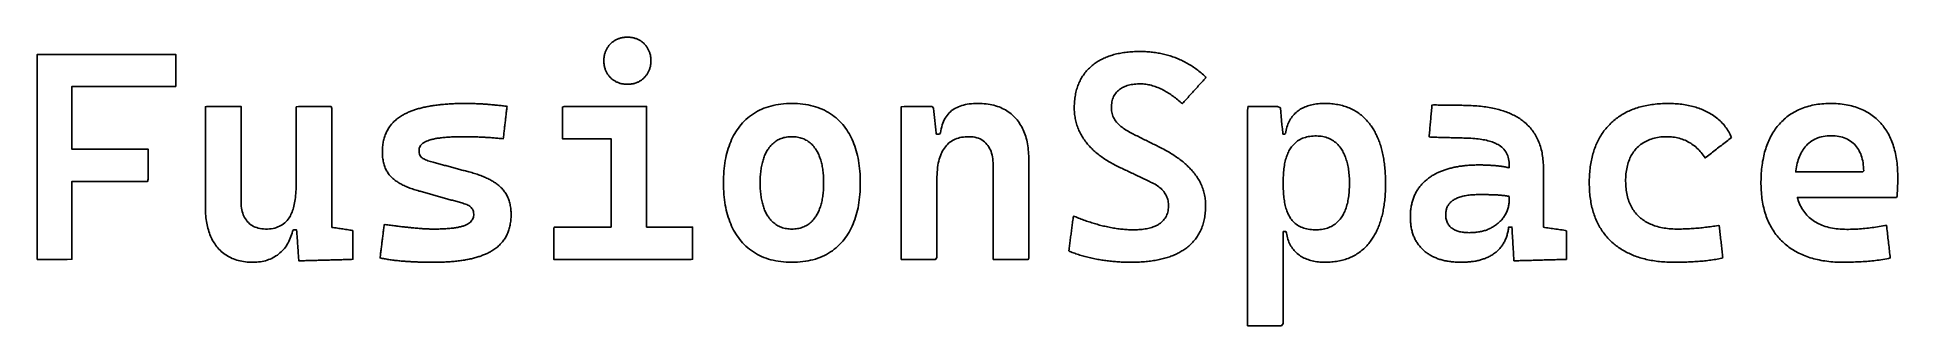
# Model space of a CAD drawing. Header units: millimetres. Extents: x 0 to 200, y 0 to 31.
import ezdxf

# ---------------------------------------------------------------- set-up
doc = ezdxf.new("R2010")
doc.units = ezdxf.units.MM
doc.layers.add('OUTLINE', color=7, linetype='Continuous')

msp = doc.modelspace()

# ---------------------------------------------------------------- linework, layer by layer
at = {"layer": 'OUTLINE'}
for points in [[(63.6213, 25.955), (63.5316, 25.9513), (63.4405, 25.95), (63.3494, 25.9513), (63.2596, 25.955), (63.1712, 25.9612), (63.0842, 25.9699), (62.9985, 25.981), (62.9141, 25.9946), (62.8311, 26.0107), (62.7494, 26.0293), (62.6691, 26.0504), (62.5901, 26.0739), (62.5125, 26.0999), (62.4362, 26.1284), (62.3613, 26.1594), (62.2877, 26.1928), (62.2154, 26.2288), (62.1445, 26.2672), (62.0749, 26.308), (62.0067, 26.3514), (61.9399, 26.3972), (61.8743, 26.4455), (61.8101, 26.4963), (61.7473, 26.5496), (61.6858, 26.6053), (61.6257, 26.6636), (61.5674, 26.7237), (61.5117, 26.7852), (61.4584, 26.848), (61.4076, 26.9121), (61.3593, 26.9776), (61.3135, 27.0445), (61.2701, 27.1127), (61.2292, 27.1823), (61.1908, 27.2532), (61.1549, 27.3254), (61.1214, 27.399), (61.0904, 27.4739), (61.0619, 27.5502), (61.0359, 27.6278), (61.0124, 27.7068), (60.9913, 27.7871), (60.9727, 27.8688), (60.9566, 27.9518), (60.943, 28.0362), (60.9318, 28.1219), (60.9231, 28.209), (60.9169, 28.2974), (60.9132, 28.3871), (60.912, 28.4783), (60.9132, 28.5694), (60.9169, 28.6591), (60.9231, 28.7475), (60.9318, 28.8346), (60.9429, 28.9203), (60.9565, 29.0047), (60.9726, 29.0877), (60.9912, 29.1694), (61.0122, 29.2498), (61.0358, 29.3287), (61.0618, 29.4064), (61.0903, 29.4827), (61.1212, 29.5576), (61.1547, 29.6312), (61.1906, 29.7035), (61.229, 29.7744), (61.2698, 29.8439), (61.3132, 29.9121), (61.359, 29.979), (61.4073, 30.0445), (61.4581, 30.1087), (61.5114, 30.1715), (61.5671, 30.233), (61.6253, 30.2931), (61.6854, 30.3513), (61.7469, 30.4071), (61.8098, 30.4603), (61.874, 30.5111), (61.9395, 30.5594), (62.0064, 30.6052), (62.0746, 30.6486), (62.1441, 30.6895), (62.215, 30.7279), (62.2873, 30.7638), (62.3609, 30.7972), (62.4358, 30.8282), (62.5121, 30.8567), (62.5898, 30.8827), (62.6687, 30.9062), (62.7491, 30.9273), (62.8307, 30.9459), (62.9138, 30.962), (62.9981, 30.9756), (63.0838, 30.9868), (63.1709, 30.9955), (63.2593, 31.0017), (63.349, 31.0054), (63.4401, 31.0066), (63.5312, 31.0054), (63.621, 31.0017), (63.7094, 30.9955), (63.7965, 30.9869), (63.8822, 30.9757), (63.9666, 30.9621), (64.0496, 30.946), (64.1313, 30.9274), (64.2116, 30.9064), (64.2906, 30.8829), (64.3682, 30.8569), (64.4445, 30.8284), (64.5195, 30.7974), (64.5931, 30.764), (64.6653, 30.7281), (64.7363, 30.6897), (64.8058, 30.6488), (64.874, 30.6055), (64.9409, 30.5596), (65.0064, 30.5113), (65.0706, 30.4606), (65.1334, 30.4073), (65.1949, 30.3516), (65.255, 30.2934), (65.3132, 30.2332), (65.369, 30.1718), (65.4222, 30.1089), (65.473, 30.0448), (65.5213, 29.9793), (65.5672, 29.9124), (65.6105, 29.8442), (65.6514, 29.7746), (65.6898, 29.7037), (65.7257, 29.6315), (65.7592, 29.5579), (65.7902, 29.483), (65.8187, 29.4067), (65.8447, 29.329), (65.8682, 29.2501), (65.8893, 29.1697), (65.9079, 29.0881), (65.924, 29.005), (65.9376, 28.9207), (65.9487, 28.8349), (65.9574, 28.7479), (65.9636, 28.6595), (65.9673, 28.5697), (65.9686, 28.4786), (65.9673, 28.3875), (65.9636, 28.2977), (65.9574, 28.2093), (65.9488, 28.1223), (65.9376, 28.0365), (65.924, 27.9522), (65.9079, 27.8691), (65.8893, 27.7875), (65.8682, 27.7071), (65.8447, 27.6281), (65.8187, 27.5505), (65.7902, 27.4742), (65.7592, 27.3993), (65.7258, 27.3257), (65.6899, 27.2534), (65.6515, 27.1825), (65.6106, 27.113), (65.5673, 27.0448), (65.5214, 26.9779), (65.4731, 26.9124), (65.4223, 26.8482), (65.3691, 26.7854), (65.3133, 26.7239), (65.2551, 26.6638), (65.195, 26.6056), (65.1335, 26.5498), (65.0707, 26.4965), (65.0065, 26.4457), (64.941, 26.3974), (64.8742, 26.3515), (64.806, 26.3082), (64.7364, 26.2673), (64.6655, 26.2289), (64.5933, 26.1929), (64.5197, 26.1595), (64.4447, 26.1285), (64.3685, 26.1), (64.2908, 26.074), (64.2119, 26.0504), (64.1315, 26.0294), (64.0499, 26.0108), (63.9668, 25.9947), (63.8825, 25.981), (63.7968, 25.9699), (63.7097, 25.9612)], [(0.3761, 29.161), (0.5176, 29.161), (0.7581, 29.161), (1.0543, 29.161), (1.14, 29.161), (1.522, 29.161), (1.591, 29.161), (1.9039, 29.161), (2.1278, 29.161), (2.2859, 29.161), (2.6645, 29.161), (2.6679, 29.161), (3.0498, 29.161), (3.2013, 29.161), (3.4318, 29.161), (3.8137, 29.161), (4.1957, 29.161), (4.5776, 29.161), (4.9596, 29.161), (5.3416, 29.161), (5.7235, 29.161), (6.1055, 29.161), (6.4874, 29.161), (6.8694, 29.161), (7.2514, 29.161), (7.6333, 29.161), (8.0153, 29.161), (8.3972, 29.161), (8.7792, 29.161), (9.1611, 29.161), (9.5431, 29.161), (9.9251, 29.161), (10.307, 29.161), (10.689, 29.161), (11.0709, 29.161), (11.4529, 29.161), (11.8348, 29.161), (12.2168, 29.161), (12.5988, 29.161), (12.9807, 29.161), (13.3627, 29.161), (13.7446, 29.161), (14.1266, 29.161), (14.5086, 29.161), (14.8905, 29.161), (14.8905, 28.779), (14.8905, 28.397), (14.8905, 28.0151), (14.8905, 27.6331), (14.8905, 27.2512), (14.8905, 26.8692), (14.8905, 26.4872), (14.8905, 26.1053), (14.8905, 25.7233), (14.5144, 25.7175), (14.1325, 25.7175), (13.7505, 25.7175), (13.3685, 25.7175), (12.9866, 25.7175), (12.6046, 25.7175), (12.2227, 25.7175), (11.8407, 25.7175), (11.4587, 25.7175), (11.0768, 25.7175), (10.6948, 25.7175), (10.3129, 25.7175), (9.9309, 25.7175), (9.549, 25.7175), (9.167, 25.7175), (8.785, 25.7175), (8.4031, 25.7175), (8.0211, 25.7175), (7.6392, 25.7175), (7.2572, 25.7175), (6.8752, 25.7175), (6.4933, 25.7175), (6.1113, 25.7175), (5.7294, 25.7175), (5.3474, 25.7175), (4.9655, 25.7175), (4.5835, 25.7175), (4.2015, 25.7175), (3.8196, 25.7175), (3.738, 25.7175), (3.738, 25.4037), (3.738, 24.867), (3.738, 24.3302), (3.738, 23.7935), (3.738, 23.2568), (3.738, 22.72), (3.738, 22.1833), (3.738, 21.6465), (3.738, 21.1098), (3.738, 20.573), (3.738, 20.0363), (3.738, 19.4995), (3.738, 18.9701), (3.9215, 18.9701), (4.2424, 18.9701), (4.5633, 18.9701), (4.8841, 18.9701), (5.205, 18.9701), (5.5259, 18.9701), (5.8468, 18.9701), (6.1677, 18.9701), (6.4886, 18.9701), (6.8094, 18.9701), (7.1303, 18.9701), (7.4512, 18.9701), (7.7721, 18.9701), (8.093, 18.9701), (8.4138, 18.9701), (8.7347, 18.9701), (9.0556, 18.9701), (9.3765, 18.9701), (9.6974, 18.9701), (10.0183, 18.9701), (10.3391, 18.9701), (10.66, 18.9701), (10.9809, 18.9701), (11.3018, 18.9701), (11.6227, 18.9701), (11.9435, 18.9701), (11.9435, 18.6492), (11.9435, 18.3284), (11.9435, 18.0075), (11.9435, 17.6866), (11.9435, 17.3657), (11.9435, 17.0448), (11.9435, 16.724), (11.9435, 16.4031), (11.9435, 16.0822), (11.9435, 15.7613), (11.8726, 15.5113), (11.5518, 15.5113), (11.2309, 15.5113), (10.91, 15.5113), (10.5891, 15.5113), (10.2682, 15.5113), (9.9473, 15.5113), (9.6265, 15.5113), (9.3056, 15.5113), (8.9847, 15.5113), (8.6638, 15.5113), (8.3429, 15.5113), (8.022, 15.5113), (7.7012, 15.5113), (7.3803, 15.5113), (7.0594, 15.5113), (6.7385, 15.5113), (6.4176, 15.5113), (6.0968, 15.5113), (5.7759, 15.5113), (5.455, 15.5113), (5.1341, 15.5113), (4.8132, 15.5113), (4.4923, 15.5113), (4.1715, 15.5113), (3.8506, 15.5113), (3.738, 15.5113), (3.738, 15.2056), (3.738, 14.6688), (3.738, 14.1321), (3.738, 13.5953), (3.738, 13.0586), (3.738, 12.5219), (3.738, 11.9851), (3.738, 11.4484), (3.738, 10.9116), (3.738, 10.3749), (3.738, 9.8381), (3.738, 9.3014), (3.738, 8.7646), (3.738, 8.2279), (3.738, 7.6911), (3.738, 7.1544), (3.2205, 7.1352), (2.6837, 7.1352), (2.147, 7.1352), (1.6102, 7.1352), (1.0735, 7.1352), (0.5367, 7.1352), (0, 7.1352), (0, 7.672), (0, 8.2087), (0, 8.7455), (0, 9.2822), (0, 9.8189), (0, 10.3557), (0, 10.8924), (0, 11.4292), (0, 11.9659), (0, 12.5027), (0, 13.0394), (0, 13.5762), (0, 14.1129), (0, 14.6496), (0, 15.1864), (0, 15.5113), (0, 15.7231), (0, 15.8322), (0, 16.1531), (0, 16.2599), (0, 16.474), (0, 16.7949), (0, 16.7966), (0, 17.1158), (0, 17.3334), (0, 17.4366), (0, 17.7575), (0, 17.8701), (0, 18.0784), (0, 18.3993), (0, 18.4069), (0, 18.7202), (0, 18.9436), (0, 19.4804), (0, 20.0171), (0, 20.5538), (0, 21.0906), (0, 21.6273), (0, 22.1641), (0, 22.7008), (0, 23.2376), (0, 23.7743), (0, 24.3111), (0, 24.8478), (0, 25.3845), (0, 25.7175), (0, 25.9213), (0, 26.0994), (0, 26.458), (0, 26.4814), (0, 26.8633), (0, 26.9948), (0, 27.2453), (0, 27.5315), (0, 27.6273), (0, 28.0092), (0, 28.0683), (0, 28.3912), (0, 28.605), (0, 28.7731), (0, 29.1418), (0, 29.1551)], [(117.9598, 6.8285), (117.7757, 6.8259), (117.5894, 6.825), (117.434, 6.8255), (117.2792, 6.8271), (117.1249, 6.8298), (116.9712, 6.8335), (116.8181, 6.8383), (116.6655, 6.8442), (116.5135, 6.8511), (116.362, 6.8591), (116.2111, 6.8682), (116.0608, 6.8784), (115.911, 6.8896), (115.7618, 6.9018), (115.6131, 6.9152), (115.465, 6.9296), (115.3174, 6.9451), (115.1705, 6.9616), (115.024, 6.9792), (114.8782, 6.9979), (114.7329, 7.0176), (114.5881, 7.0384), (114.4439, 7.0603), (114.3003, 7.0833), (114.1572, 7.1073), (114.0147, 7.1324), (113.8589, 7.1611), (113.7026, 7.1914), (113.5476, 7.2229), (113.3941, 7.2555), (113.2418, 7.2893), (113.091, 7.3244), (112.9414, 7.3606), (112.7933, 7.398), (112.6465, 7.4366), (112.501, 7.4764), (112.3569, 7.5174), (112.2142, 7.5595), (112.0728, 7.6029), (111.9328, 7.6474), (111.7941, 7.6931), (111.6568, 7.74), (111.5209, 7.7881), (111.3863, 7.8374), (111.253, 7.8879), (111.1211, 7.9396), (110.9906, 7.9925), (110.8929, 8.0665), (110.9124, 8.2148), (110.932, 8.3632), (110.9515, 8.5116), (110.971, 8.66), (110.9906, 8.8084), (111.0101, 8.9568), (111.0296, 9.1052), (111.0492, 9.2536), (111.0687, 9.402), (111.0882, 9.5503), (111.1078, 9.6987), (111.1273, 9.8471), (111.1468, 9.9955), (111.1664, 10.1439), (111.1859, 10.2923), (111.2054, 10.4407), (111.225, 10.5891), (111.2445, 10.7375), (111.264, 10.8858), (111.2836, 11.0342), (111.3031, 11.1826), (111.3226, 11.331), (111.3422, 11.4794), (111.3617, 11.6278), (111.3812, 11.7762), (111.5023, 11.7542), (111.6466, 11.6941), (111.7906, 11.6352), (111.9344, 11.5777), (112.078, 11.5213), (112.2214, 11.4662), (112.3645, 11.4124), (112.5074, 11.3598), (112.6501, 11.3085), (112.7926, 11.2584), (112.9348, 11.2096), (113.0768, 11.162), (113.2186, 11.1157), (113.3602, 11.0706), (113.5015, 11.0268), (113.6426, 10.9842), (113.7835, 10.9429), (113.9242, 10.9028), (114.0647, 10.864), (114.2049, 10.8265), (114.3449, 10.7901), (114.4847, 10.7551), (114.6242, 10.7213), (114.7672, 10.6879), (114.9237, 10.6528), (115.0794, 10.6194), (115.2342, 10.5878), (115.3882, 10.5579), (115.5413, 10.5297), (115.6936, 10.5033), (115.845, 10.4786), (115.9956, 10.4556), (116.1453, 10.4344), (116.2942, 10.415), (116.4423, 10.3972), (116.5895, 10.3812), (116.7358, 10.3669), (116.8813, 10.3544), (117.0259, 10.3436), (117.1697, 10.3345), (117.3127, 10.3272), (117.4548, 10.3216), (117.596, 10.3177), (117.7364, 10.3156), (117.8897, 10.3153), (118.076, 10.3179), (118.2575, 10.324), (118.4343, 10.3335), (118.6064, 10.3465), (118.7738, 10.3629), (118.9364, 10.3827), (119.0943, 10.4059), (119.2475, 10.4326), (119.396, 10.4627), (119.5397, 10.4962), (119.6787, 10.5331), (119.813, 10.5735), (119.9426, 10.6173), (120.0674, 10.6646), (120.1876, 10.7153), (120.303, 10.7694), (120.4136, 10.8269), (120.5196, 10.8879), (120.6208, 10.9523), (120.7364, 11.0344), (120.8535, 11.1285), (120.9621, 11.2281), (121.0623, 11.333), (121.154, 11.4435), (121.2372, 11.5593), (121.312, 11.6806), (121.3784, 11.8073), (121.4363, 11.9394), (121.4857, 12.077), (121.5267, 12.22), (121.5592, 12.3684), (121.5833, 12.5223), (121.599, 12.6815), (121.6062, 12.8462), (121.6051, 13.0007), (121.5965, 13.145), (121.5803, 13.2862), (121.5566, 13.4242), (121.5254, 13.5591), (121.4867, 13.6909), (121.4405, 13.8195), (121.3867, 13.945), (121.3255, 14.0673), (121.2567, 14.1865), (121.1804, 14.3026), (121.0966, 14.4155), (121.0052, 14.5252), (120.9064, 14.6319), (120.8, 14.7353), (120.6861, 14.8357), (120.5647, 14.9329), (120.4358, 15.0269), (120.2994, 15.1178), (120.1554, 15.2056), (120.0039, 15.2902), (119.8449, 15.3717), (119.6857, 15.4473), (119.5505, 15.5115), (119.4153, 15.5758), (119.2801, 15.64), (119.145, 15.7042), (119.0098, 15.7685), (118.8746, 15.8327), (118.7394, 15.897), (118.6042, 15.9612), (118.469, 16.0254), (118.3338, 16.0897), (118.1987, 16.1539), (118.0635, 16.2181), (117.9283, 16.2824), (117.7931, 16.3466), (117.6579, 16.4108), (117.5227, 16.4751), (117.3876, 16.5393), (117.2524, 16.6035), (117.1172, 16.6678), (116.982, 16.732), (116.8468, 16.7962), (116.7116, 16.8605), (116.5765, 16.9247), (116.4413, 16.9889), (116.3061, 17.0532), (116.1559, 17.1247), (116.0053, 17.1984), (115.857, 17.2733), (115.7111, 17.3494), (115.5676, 17.4266), (115.4264, 17.5049), (115.2876, 17.5843), (115.1511, 17.6649), (115.017, 17.7466), (114.8852, 17.8294), (114.7558, 17.9134), (114.6288, 17.9985), (114.504, 18.0847), (114.3817, 18.1721), (114.2617, 18.2606), (114.144, 18.3503), (114.0287, 18.441), (113.9158, 18.5329), (113.8052, 18.626), (113.6969, 18.7202), (113.591, 18.8155), (113.4875, 18.9119), (113.3863, 19.0095), (113.2875, 19.1082), (113.191, 19.208), (113.0969, 19.309), (113.0051, 19.4111), (112.9157, 19.5144), (112.8286, 19.6188), (112.7439, 19.7243), (112.6529, 19.8426), (112.563, 19.9652), (112.4768, 20.0891), (112.3941, 20.2145), (112.315, 20.3412), (112.2395, 20.4693), (112.1675, 20.5988), (112.0992, 20.7297), (112.0343, 20.8619), (111.9731, 20.9955), (111.9154, 21.1305), (111.8613, 21.2669), (111.8108, 21.4046), (111.7638, 21.5437), (111.7205, 21.6842), (111.6806, 21.8261), (111.6444, 21.9693), (111.6117, 22.114), (111.5826, 22.26), (111.5571, 22.4073), (111.5352, 22.5561), (111.5168, 22.7062), (111.502, 22.8577), (111.4907, 23.0106), (111.4831, 23.1648), (111.479, 23.3205), (111.4784, 23.4828), (111.4812, 23.6538), (111.4873, 23.8224), (111.4968, 23.9887), (111.5095, 24.1526), (111.5255, 24.3142), (111.5449, 24.4735), (111.5675, 24.6304), (111.5934, 24.785), (111.6227, 24.9372), (111.6552, 25.0871), (111.6911, 25.2347), (111.7302, 25.3799), (111.7727, 25.5228), (111.8184, 25.6633), (111.8675, 25.8015), (111.9198, 25.9374), (111.9755, 26.0709), (112.0345, 26.202), (112.0968, 26.3308), (112.1623, 26.4573), (112.2312, 26.5815), (112.3034, 26.7033), (112.3789, 26.8227), (112.4577, 26.9398), (112.5397, 27.0546), (112.6251, 27.167), (112.7138, 27.2771), (112.8058, 27.3849), (112.9011, 27.4903), (112.9997, 27.5933), (113.1017, 27.6941), (113.2069, 27.7924), (113.3154, 27.8885), (113.4156, 27.9726), (113.5179, 28.0544), (113.6225, 28.1339), (113.7292, 28.2111), (113.8382, 28.2861), (113.9494, 28.3587), (114.0628, 28.429), (114.1785, 28.497), (114.2963, 28.5628), (114.4164, 28.6262), (114.5387, 28.6873), (114.6632, 28.7462), (114.7899, 28.8027), (114.9188, 28.857), (115.05, 28.9089), (115.1833, 28.9586), (115.3189, 29.0059), (115.4567, 29.051), (115.5968, 29.0938), (115.739, 29.1343), (115.8834, 29.1725), (116.0301, 29.2083), (116.179, 29.2419), (116.3301, 29.2732), (116.4834, 29.3022), (116.6389, 29.3289), (116.7967, 29.3533), (116.9567, 29.3754), (117.1188, 29.3953), (117.2832, 29.4128), (117.4499, 29.428), (117.6187, 29.4409), (117.7897, 29.4516), (117.963, 29.4599), (118.1385, 29.466), (118.3162, 29.4697), (118.4961, 29.4712), (118.6578, 29.4704), (118.8156, 29.4678), (118.9724, 29.4631), (119.1283, 29.4565), (119.2833, 29.4479), (119.4373, 29.4374), (119.5903, 29.4249), (119.7424, 29.4104), (119.8936, 29.394), (120.0438, 29.3756), (120.193, 29.3553), (120.3413, 29.333), (120.4887, 29.3087), (120.6351, 29.2824), (120.7806, 29.2542), (120.9251, 29.2241), (121.0686, 29.1919), (121.2113, 29.1579), (121.3529, 29.1218), (121.4936, 29.0838), (121.6334, 29.0438), (121.7722, 29.0019), (121.9101, 28.958), (122.047, 28.9121), (122.183, 28.8643), (122.318, 28.8145), (122.4531, 28.7623), (122.5891, 28.7074), (122.7243, 28.6503), (122.8585, 28.5912), (122.9919, 28.53), (123.1243, 28.4667), (123.2559, 28.4013), (123.3866, 28.3338), (123.5163, 28.2642), (123.6452, 28.1925), (123.7732, 28.1187), (123.9002, 28.0429), (124.0264, 27.9649), (124.1517, 27.8848), (124.2761, 27.8027), (124.3995, 27.7184), (124.5221, 27.6321), (124.6438, 27.5437), (124.7646, 27.4532), (124.8845, 27.3606), (125.0035, 27.2658), (125.1216, 27.169), (125.2387, 27.0702), (125.355, 26.9692), (125.4704, 26.8661), (125.5849, 26.7609), (125.617, 26.6525), (125.5164, 26.5416), (125.4159, 26.4308), (125.3154, 26.3199), (125.2149, 26.209), (125.1143, 26.0981), (125.0138, 25.9872), (124.9133, 25.8764), (124.8127, 25.7655), (124.7122, 25.6546), (124.6117, 25.5437), (124.5111, 25.4328), (124.4106, 25.3219), (124.3101, 25.2111), (124.2096, 25.1002), (124.109, 24.9893), (124.0085, 24.8784), (123.908, 24.7675), (123.8074, 24.6567), (123.7069, 24.5458), (123.6064, 24.4349), (123.5059, 24.324), (123.4053, 24.2131), (123.3048, 24.1023), (123.2043, 23.9914), (123.1037, 23.8805), (122.9792, 23.9737), (122.853, 24.0815), (122.7272, 24.1863), (122.6018, 24.2882), (122.4768, 24.3872), (122.3522, 24.4833), (122.2279, 24.5764), (122.1041, 24.6667), (121.9807, 24.7539), (121.8576, 24.8383), (121.7349, 24.9197), (121.6127, 24.9982), (121.4908, 25.0738), (121.3693, 25.1465), (121.2483, 25.2162), (121.1276, 25.283), (121.0073, 25.3468), (120.8874, 25.4078), (120.7658, 25.4667), (120.621, 25.5331), (120.4762, 25.5951), (120.3315, 25.6526), (120.1869, 25.7057), (120.0423, 25.7543), (119.8978, 25.7985), (119.7533, 25.8382), (119.6089, 25.8735), (119.4646, 25.9044), (119.3204, 25.9308), (119.1762, 25.9528), (119.0321, 25.9703), (118.8881, 25.9834), (118.7441, 25.9921), (118.6002, 25.9963), (118.4364, 25.9959), (118.2603, 25.9906), (118.0892, 25.9801), (117.9231, 25.9645), (117.7621, 25.9438), (117.6062, 25.918), (117.4553, 25.8872), (117.3094, 25.8512), (117.1686, 25.8101), (117.0328, 25.7639), (116.9021, 25.7126), (116.7764, 25.6562), (116.6558, 25.5946), (116.5402, 25.528), (116.4297, 25.4563), (116.3242, 25.3795), (116.2184, 25.2929), (116.1139, 25.1955), (116.0171, 25.0925), (115.9282, 24.9836), (115.847, 24.869), (115.7737, 24.7486), (115.7081, 24.6224), (115.6504, 24.4905), (115.6005, 24.3528), (115.5583, 24.2093), (115.5239, 24.06), (115.4974, 23.905), (115.4786, 23.7442), (115.4677, 23.5777), (115.4645, 23.4071), (115.4699, 23.2524), (115.4842, 23.1011), (115.5074, 22.9532), (115.5396, 22.8087), (115.5808, 22.6676), (115.631, 22.53), (115.6901, 22.3957), (115.7581, 22.2649), (115.8352, 22.1374), (115.9212, 22.0134), (116.0159, 21.893), (116.1013, 21.7949), (116.1921, 21.6984), (116.2884, 21.6033), (116.3902, 21.5097), (116.4975, 21.4176), (116.6102, 21.3269), (116.7285, 21.2378), (116.8522, 21.1501), (116.9815, 21.0639), (117.1162, 20.9792), (117.2564, 20.896), (117.4021, 20.8143), (117.5533, 20.7341), (117.6942, 20.6632), (117.8282, 20.5965), (117.9622, 20.5298), (118.0962, 20.4632), (118.2302, 20.3965), (118.3642, 20.3298), (118.4982, 20.2631), (118.6322, 20.1965), (118.7662, 20.1298), (118.9002, 20.0631), (119.0342, 19.9964), (119.1682, 19.9298), (119.3022, 19.8631), (119.4362, 19.7964), (119.5702, 19.7297), (119.7042, 19.6631), (119.8382, 19.5964), (119.9722, 19.5297), (120.1062, 19.463), (120.2402, 19.3964), (120.3742, 19.3297), (120.5082, 19.263), (120.6422, 19.1963), (120.7891, 19.123), (120.9416, 19.045), (121.0918, 18.9662), (121.2396, 18.8867), (121.385, 18.8064), (121.528, 18.7253), (121.6687, 18.6435), (121.807, 18.5608), (121.9429, 18.4774), (122.0764, 18.3932), (122.2076, 18.3082), (122.3364, 18.2224), (122.4629, 18.1359), (122.5869, 18.0485), (122.7086, 17.9604), (122.8279, 17.8715), (122.9449, 17.7818), (123.0595, 17.6914), (123.1717, 17.6002), (123.2815, 17.5081), (123.389, 17.4153), (123.494, 17.3218), (123.5968, 17.2274), (123.6971, 17.1323), (123.7951, 17.0363), (123.8907, 16.9396), (123.9839, 16.8421), (124.0747, 16.7439), (124.1632, 16.6448), (124.2493, 16.545), (124.3339, 16.4435), (124.4299, 16.3229), (124.5221, 16.2009), (124.6106, 16.0775), (124.6952, 15.9526), (124.776, 15.8263), (124.853, 15.6986), (124.9262, 15.5695), (124.9956, 15.4389), (125.0612, 15.307), (125.1229, 15.1736), (125.1809, 15.0387), (125.235, 14.9025), (125.2854, 14.7648), (125.3319, 14.6257), (125.3746, 14.4852), (125.4136, 14.3432), (125.4487, 14.1999), (125.48, 14.0551), (125.5074, 13.9088), (125.5311, 13.7612), (125.551, 13.6121), (125.567, 13.4616), (125.5793, 13.3097), (125.5877, 13.1564), (125.5924, 13.0016), (125.5932, 12.8411), (125.5905, 12.6706), (125.5843, 12.5026), (125.5747, 12.337), (125.5617, 12.1737), (125.5452, 12.0129), (125.5252, 11.8544), (125.5018, 11.6983), (125.475, 11.5446), (125.4447, 11.3933), (125.411, 11.2444), (125.3738, 11.0978), (125.3331, 10.9537), (125.289, 10.8119), (125.2415, 10.6725), (125.1905, 10.5355), (125.1361, 10.4009), (125.0782, 10.2687), (125.0169, 10.1389), (124.9521, 10.0114), (124.8839, 9.8863), (124.8122, 9.7637), (124.737, 9.6434), (124.6585, 9.5255), (124.5764, 9.4099), (124.491, 9.2968), (124.4021, 9.1861), (124.3097, 9.0777), (124.2139, 8.9717), (124.1146, 8.8682), (124.0119, 8.767), (123.9057, 8.6681), (123.7961, 8.5717), (123.683, 8.4777), (123.5665, 8.386), (123.466, 8.3109), (123.3656, 8.2393), (123.2631, 8.1695), (123.1584, 8.1014), (123.0516, 8.0351), (122.9426, 7.9706), (122.8315, 7.9078), (122.7182, 7.8468), (122.6028, 7.7876), (122.4853, 7.7301), (122.3656, 7.6745), (122.2437, 7.6205), (122.1197, 7.5684), (121.9936, 7.518), (121.8653, 7.4694), (121.7348, 7.4225), (121.6022, 7.3774), (121.4675, 7.3341), (121.3306, 7.2926), (121.1916, 7.2528), (121.0504, 7.2148), (120.9071, 7.1786), (120.7616, 7.1441), (120.614, 7.1114), (120.4642, 7.0804), (120.3123, 7.0513), (120.1582, 7.0239), (120.002, 6.9982), (119.8436, 6.9744), (119.6831, 6.9523), (119.5204, 6.9319), (119.3556, 6.9134), (119.1887, 6.8966), (119.0196, 6.8816), (118.8483, 6.8683), (118.6749, 6.8568), (118.4994, 6.8471), (118.3217, 6.8391), (118.1418, 6.8329)], [(31.6738, 13.7123), (31.6738, 13.5628), (31.6738, 13.5296), (31.6738, 13.4134), (31.6738, 13.264), (31.6738, 13.2128), (31.6738, 13.1146), (31.6738, 12.9651), (31.6738, 12.8959), (31.6738, 12.8157), (31.6738, 12.6663), (31.6738, 12.5169), (31.6738, 12.3675), (31.6738, 12.218), (31.6738, 12.0686), (31.6738, 11.9192), (31.6738, 11.7698), (31.6738, 11.6203), (31.6738, 11.4709), (31.6738, 11.3215), (31.6738, 11.1721), (31.6738, 11.0226), (31.6738, 10.8732), (31.6738, 10.7238), (31.678, 10.5781), (31.8258, 10.5558), (31.9735, 10.5335), (32.1213, 10.5113), (32.2691, 10.489), (32.4168, 10.4667), (32.5646, 10.4445), (32.7123, 10.4222), (32.8601, 10.3999), (33.0078, 10.3777), (33.1556, 10.3554), (33.3033, 10.3332), (33.4511, 10.3109), (33.5989, 10.2886), (33.7466, 10.2664), (33.8944, 10.2441), (33.9383, 10.1325), (33.9383, 9.9831), (33.9383, 9.8336), (33.9383, 9.6842), (33.9383, 9.5348), (33.9383, 9.3854), (33.9383, 9.2359), (33.9383, 9.0865), (33.9383, 8.9371), (33.9383, 8.7877), (33.9383, 8.6383), (33.9383, 8.4888), (33.9383, 8.3394), (33.9383, 8.19), (33.9383, 8.0406), (33.9383, 7.8911), (33.9383, 7.7417), (33.9383, 7.5923), (33.9383, 7.4429), (33.9383, 7.2934), (33.9383, 7.144), (33.7977, 7.1315), (33.6483, 7.1275), (33.499, 7.1235), (33.3496, 7.1195), (33.2002, 7.1156), (33.0509, 7.1116), (32.9015, 7.1076), (32.7521, 7.1036), (32.6028, 7.0996), (32.4534, 7.0957), (32.304, 7.0917), (32.1546, 7.0877), (32.0053, 7.0837), (31.8559, 7.0798), (31.7065, 7.0758), (31.5572, 7.0718), (31.4078, 7.0678), (31.2584, 7.0638), (31.109, 7.0599), (30.9597, 7.0559), (30.8103, 7.0519), (30.6609, 7.0479), (30.5116, 7.0439), (30.3622, 7.04), (30.2128, 7.036), (30.0635, 7.032), (29.9141, 7.028), (29.7647, 7.0241), (29.6153, 7.0201), (29.466, 7.0161), (29.3166, 7.0121), (29.1672, 7.0081), (29.0179, 7.0042), (28.8685, 7.0002), (28.7191, 6.9962), (28.5697, 6.9922), (28.4204, 6.9882), (28.271, 6.9843), (28.1216, 6.9803), (28.1111, 7.1293), (28.1005, 7.2784), (28.0899, 7.4274), (28.0794, 7.5765), (28.0688, 7.7255), (28.0582, 7.8746), (28.0477, 8.0236), (28.0371, 8.1727), (28.0266, 8.3217), (28.016, 8.4708), (28.0054, 8.6198), (27.9949, 8.7689), (27.9843, 8.9179), (27.9737, 9.067), (27.9632, 9.216), (27.9526, 9.3651), (27.942, 9.5141), (27.9315, 9.6632), (27.9209, 9.8122), (27.9103, 9.9613), (27.8998, 10.1103), (27.8892, 10.2594), (27.8864, 10.2995), (27.7293, 10.2995), (27.5453, 10.2995), (27.4526, 10.164), (27.3995, 9.9681), (27.3409, 9.7779), (27.2769, 9.5934), (27.2076, 9.4145), (27.1328, 9.2413), (27.0527, 9.0738), (26.9672, 8.9119), (26.8763, 8.7558), (26.78, 8.6052), (26.6783, 8.4604), (26.5712, 8.3212), (26.4587, 8.1876), (26.3409, 8.0598), (26.2176, 7.9376), (26.089, 7.8211), (25.9545, 7.7098), (25.8126, 7.6027), (25.6667, 7.5025), (25.5168, 7.4091), (25.3629, 7.3227), (25.205, 7.2432), (25.0431, 7.1706), (24.8772, 7.105), (24.7074, 7.0462), (24.5335, 6.9944), (24.3557, 6.9494), (24.1738, 6.9114), (23.988, 6.8803), (23.7981, 6.8561), (23.6043, 6.8388), (23.4065, 6.8284), (23.2047, 6.825), (22.9932, 6.8279), (22.786, 6.8367), (22.583, 6.8514), (22.3843, 6.8719), (22.1898, 6.8982), (21.9995, 6.9305), (21.8135, 6.9686), (21.6317, 7.0125), (21.4542, 7.0623), (21.2809, 7.118), (21.1119, 7.1795), (20.9471, 7.2469), (20.7865, 7.3202), (20.6302, 7.3993), (20.4781, 7.4843), (20.3302, 7.5751), (20.1866, 7.6718), (20.0473, 7.7744), (19.9122, 7.8828), (19.7813, 7.9971), (19.6547, 8.1172), (19.5323, 8.2432), (19.4147, 8.3744), (19.3113, 8.4988), (19.2122, 8.6271), (19.1173, 8.7594), (19.0265, 8.8956), (18.9399, 9.0358), (18.8575, 9.1799), (18.7792, 9.328), (18.7052, 9.4801), (18.6353, 9.6361), (18.5696, 9.7961), (18.5081, 9.9601), (18.4508, 10.128), (18.3976, 10.2999), (18.3487, 10.4757), (18.3039, 10.6555), (18.2632, 10.8393), (18.2268, 11.027), (18.1946, 11.2187), (18.1665, 11.4144), (18.1426, 11.614), (18.1229, 11.8176), (18.1074, 12.0251), (18.096, 12.2366), (18.0888, 12.452), (18.0858, 12.6715), (18.0857, 12.8636), (18.0857, 13.0477), (18.0857, 13.2317), (18.0857, 13.4158), (18.0857, 13.5998), (18.0857, 13.7839), (18.0857, 13.9679), (18.0857, 14.152), (18.0857, 14.336), (18.0857, 14.5201), (18.0857, 14.7041), (18.0857, 14.8881), (18.0857, 15.0722), (18.0857, 15.2562), (18.0857, 15.4403), (18.0857, 15.6243), (18.0857, 15.8084), (18.0857, 15.9924), (18.0857, 16.1765), (18.0857, 16.3605), (18.0857, 16.5446), (18.0857, 16.7286), (18.0857, 16.9126), (18.0857, 17.0967), (18.0857, 17.2807), (18.0857, 17.4648), (18.0857, 17.6488), (18.0857, 17.8329), (18.0857, 18.0169), (18.0857, 18.201), (18.0857, 18.385), (18.0857, 18.5691), (18.0857, 18.7531), (18.0857, 18.9371), (18.0857, 19.1212), (18.0857, 19.3052), (18.0857, 19.4893), (18.0857, 19.6733), (18.0857, 19.8574), (18.0857, 20.0414), (18.0857, 20.2255), (18.0857, 20.4095), (18.0857, 20.5936), (18.0857, 20.7776), (18.0857, 20.9616), (18.0857, 21.1457), (18.0857, 21.3297), (18.0857, 21.5138), (18.0857, 21.6978), (18.0857, 21.8819), (18.0857, 22.0659), (18.0857, 22.25), (18.0857, 22.434), (18.0857, 22.618), (18.0857, 22.8021), (18.0857, 22.9861), (18.0857, 23.1702), (18.0857, 23.3542), (18.0857, 23.5383), (18.2312, 23.5769), (18.4152, 23.5769), (18.5993, 23.5769), (18.7833, 23.5769), (18.9674, 23.5769), (19.1514, 23.5769), (19.3355, 23.5769), (19.5195, 23.5769), (19.7036, 23.5769), (19.8876, 23.5769), (20.0716, 23.5769), (20.2557, 23.5769), (20.4397, 23.5769), (20.6238, 23.5769), (20.8078, 23.5769), (20.9919, 23.5769), (21.1759, 23.5769), (21.36, 23.5769), (21.544, 23.5769), (21.7281, 23.5769), (21.9121, 23.5769), (21.9171, 23.3978), (21.9171, 23.2138), (21.9171, 23.0297), (21.9171, 22.8457), (21.9171, 22.6616), (21.9171, 22.4776), (21.9171, 22.2936), (21.9171, 22.1095), (21.9171, 21.9255), (21.9171, 21.7414), (21.9171, 21.5574), (21.9171, 21.3733), (21.9171, 21.1893), (21.9171, 21.0052), (21.9171, 20.8212), (21.9171, 20.6371), (21.9171, 20.4531), (21.9171, 20.2691), (21.9171, 20.085), (21.9171, 19.901), (21.9171, 19.7169), (21.9171, 19.5329), (21.9171, 19.3488), (21.9171, 19.1648), (21.9171, 18.9807), (21.9171, 18.7967), (21.9171, 18.6126), (21.9171, 18.4286), (21.9171, 18.2446), (21.9171, 18.0605), (21.9171, 17.8765), (21.9171, 17.6924), (21.9171, 17.5084), (21.9171, 17.3243), (21.9171, 17.1403), (21.9171, 16.9562), (21.9171, 16.7722), (21.9171, 16.5881), (21.9171, 16.4041), (21.9171, 16.2201), (21.9171, 16.036), (21.9171, 15.852), (21.9171, 15.6679), (21.9171, 15.4839), (21.9171, 15.2998), (21.9171, 15.1158), (21.9171, 14.9317), (21.9171, 14.7477), (21.9171, 14.5636), (21.9171, 14.3796), (21.9171, 14.1956), (21.9171, 14.0115), (21.9171, 13.8275), (21.9171, 13.6434), (21.9171, 13.4594), (21.9176, 13.2628), (21.9251, 13.0483), (21.9413, 12.8418), (21.9662, 12.6431), (22, 12.4523), (22.0425, 12.2695), (22.0937, 12.0945), (22.1537, 11.9275), (22.2225, 11.7683), (22.3, 11.617), (22.3863, 11.4737), (22.4813, 11.3382), (22.5851, 11.2107), (22.7026, 11.086), (22.8317, 10.9682), (22.9684, 10.8614), (23.1129, 10.7654), (23.2651, 10.6805), (23.4251, 10.6065), (23.5928, 10.5435), (23.7683, 10.4914), (23.9515, 10.4503), (24.1425, 10.4202), (24.3411, 10.401), (24.5476, 10.3928), (24.7578, 10.3952), (24.9615, 10.4075), (25.1584, 10.4298), (25.3483, 10.4619), (25.5313, 10.5039), (25.7074, 10.5558), (25.8766, 10.6176), (26.0388, 10.6893), (26.1941, 10.7708), (26.3425, 10.8622), (26.4839, 10.9636), (26.6185, 11.0748), (26.7461, 11.1959), (26.8668, 11.3269), (26.9805, 11.4677), (27.0701, 11.5931), (27.142, 11.7059), (27.2103, 11.8255), (27.2751, 11.9517), (27.3365, 12.0845), (27.3943, 12.224), (27.4486, 12.3701), (27.4994, 12.5229), (27.5467, 12.6823), (27.5905, 12.8484), (27.6308, 13.0211), (27.6676, 13.2005), (27.7008, 13.3865), (27.7306, 13.5792), (27.7568, 13.7785), (27.7796, 13.9844), (27.7988, 14.197), (27.8145, 14.4163), (27.8268, 14.6422), (27.8355, 14.8748), (27.8407, 15.114), (27.8424, 15.3027), (27.8424, 15.5911), (27.8424, 15.908), (27.8424, 16.2249), (27.8424, 16.5417), (27.8424, 16.8586), (27.8424, 17.1755), (27.8424, 17.4924), (27.8424, 17.8092), (27.8424, 18.1261), (27.8424, 18.443), (27.8424, 18.7599), (27.8424, 19.0767), (27.8424, 19.3936), (27.8424, 19.7105), (27.8424, 20.0274), (27.8424, 20.3442), (27.8424, 20.6611), (27.8424, 20.978), (27.8424, 21.2949), (27.8424, 21.6117), (27.8424, 21.9286), (27.8424, 22.2455), (27.8424, 22.5624), (27.8424, 22.8792), (27.8424, 23.1961), (27.8424, 23.513), (28.0954, 23.5769), (28.4122, 23.5769), (28.7291, 23.5769), (29.046, 23.5769), (29.3629, 23.5769), (29.6797, 23.5769), (29.9966, 23.5769), (30.3135, 23.5769), (30.6304, 23.5769), (30.9472, 23.5769), (31.2641, 23.5769), (31.581, 23.5769), (31.6738, 23.3528), (31.6738, 23.0359), (31.6738, 22.719), (31.6738, 22.4021), (31.6738, 22.0853), (31.6738, 21.7684), (31.6738, 21.4515), (31.6738, 21.1346), (31.6738, 20.8178), (31.6738, 20.5009), (31.6738, 20.184), (31.6738, 19.8671), (31.6738, 19.5503), (31.6738, 19.2334), (31.6738, 18.9165), (31.6738, 18.5996), (31.6738, 18.2828), (31.6738, 17.9659), (31.6738, 17.649), (31.6738, 17.3321), (31.6738, 17.0153), (31.6738, 16.6984), (31.6738, 16.3815), (31.6738, 16.0646), (31.6738, 15.7478), (31.6738, 15.4309), (31.6738, 15.114), (31.6738, 14.7971), (31.6738, 14.4803), (31.6738, 14.1634), (31.6738, 13.8465)], [(42.7926, 6.8255), (42.6243, 6.825), (42.4776, 6.8252), (42.3324, 6.8257), (42.1887, 6.8266), (42.0464, 6.8279), (41.9057, 6.8295), (41.7664, 6.8315), (41.6286, 6.8338), (41.4923, 6.8365), (41.3575, 6.8395), (41.2242, 6.843), (41.0923, 6.8467), (40.962, 6.8509), (40.8331, 6.8554), (40.7057, 6.8602), (40.5798, 6.8654), (40.4554, 6.871), (40.3324, 6.8769), (40.2109, 6.8832), (40.091, 6.8899), (39.9725, 6.8969), (39.8555, 6.9042), (39.7399, 6.912), (39.6259, 6.9201), (39.5133, 6.9285), (39.4023, 6.9373), (39.275, 6.948), (39.1342, 6.9604), (38.9949, 6.9735), (38.8572, 6.9872), (38.721, 7.0015), (38.5864, 7.0164), (38.4533, 7.0319), (38.3217, 7.048), (38.1917, 7.0647), (38.0631, 7.082), (37.9362, 7.0999), (37.8107, 7.1184), (37.6868, 7.1376), (37.5644, 7.1573), (37.4436, 7.1776), (37.3243, 7.1986), (37.2065, 7.2201), (37.0902, 7.2423), (36.9755, 7.2651), (36.8623, 7.2884), (36.8691, 7.4086), (36.885, 7.5363), (36.901, 7.664), (36.917, 7.7916), (36.9329, 7.9193), (36.9489, 8.047), (36.9648, 8.1746), (36.9808, 8.3023), (36.9968, 8.43), (37.0127, 8.5576), (37.0287, 8.6853), (37.0446, 8.8129), (37.0606, 8.9406), (37.0765, 9.0683), (37.0925, 9.1959), (37.1085, 9.3236), (37.1244, 9.4513), (37.1404, 9.5789), (37.1563, 9.7066), (37.1723, 9.8343), (37.1882, 9.9619), (37.2042, 10.0896), (37.2202, 10.2173), (37.2361, 10.3449), (37.2521, 10.4726), (37.268, 10.6002), (37.284, 10.7279), (37.3, 10.8556), (37.4135, 10.874), (37.5601, 10.8542), (37.705, 10.8348), (37.8481, 10.8158), (37.9895, 10.7972), (38.1293, 10.779), (38.2672, 10.7613), (38.4035, 10.744), (38.5381, 10.7271), (38.6709, 10.7106), (38.802, 10.6945), (38.9314, 10.6789), (39.0591, 10.6636), (39.1851, 10.6488), (39.3093, 10.6344), (39.4318, 10.6204), (39.5526, 10.6069), (39.6717, 10.5937), (39.7891, 10.581), (39.9047, 10.5687), (40.0187, 10.5568), (40.1309, 10.5453), (40.2414, 10.5342), (40.3502, 10.5236), (40.4722, 10.5119), (40.6219, 10.4982), (40.7688, 10.4852), (40.913, 10.4731), (41.0544, 10.4618), (41.1931, 10.4514), (41.329, 10.4419), (41.4622, 10.4332), (41.5927, 10.4253), (41.7204, 10.4182), (41.8453, 10.4121), (41.9675, 10.4067), (42.087, 10.4022), (42.2037, 10.3986), (42.3177, 10.3958), (42.4289, 10.3938), (42.5374, 10.3927), (42.6559, 10.3924), (42.8291, 10.3932), (42.9985, 10.3951), (43.1642, 10.3981), (43.3261, 10.4022), (43.4843, 10.4075), (43.6387, 10.4138), (43.7893, 10.4213), (43.9362, 10.4299), (44.0793, 10.4397), (44.2186, 10.4505), (44.3542, 10.4625), (44.486, 10.4756), (44.6141, 10.4898), (44.7384, 10.5052), (44.8589, 10.5217), (44.9757, 10.5392), (45.0887, 10.558), (45.198, 10.5778), (45.3035, 10.5987), (45.4052, 10.6208), (45.5032, 10.644), (45.5974, 10.6683), (45.6879, 10.6938), (45.7746, 10.7203), (45.8575, 10.748), (45.9676, 10.7887), (46.1132, 10.8507), (46.2468, 10.9179), (46.3683, 10.9902), (46.4777, 11.0677), (46.5751, 11.1503), (46.6605, 11.2381), (46.7337, 11.331), (46.7949, 11.4291), (46.8441, 11.5323), (46.8812, 11.6407), (46.9062, 11.7543), (46.9192, 11.873), (46.92, 12.0071), (46.908, 12.1492), (46.8831, 12.2811), (46.8453, 12.4028), (46.7946, 12.5143), (46.7309, 12.6156), (46.6543, 12.7068), (46.5752, 12.78), (46.4905, 12.845), (46.3953, 12.9067), (46.2898, 12.965), (46.1739, 13.0201), (46.0476, 13.0719), (45.911, 13.1203), (45.764, 13.1655), (45.6265, 13.2037), (45.5025, 13.2383), (45.3786, 13.2728), (45.2547, 13.3073), (45.1307, 13.3419), (45.0068, 13.3764), (44.8829, 13.411), (44.7589, 13.4455), (44.635, 13.4801), (44.5111, 13.5146), (44.3871, 13.5491), (44.2632, 13.5837), (44.1393, 13.6182), (44.0153, 13.6528), (43.8914, 13.6873), (43.7675, 13.7219), (43.6435, 13.7564), (43.5196, 13.7909), (43.3957, 13.8255), (43.2717, 13.86), (43.1478, 13.8946), (43.0239, 13.9291), (42.8999, 13.9637), (42.776, 13.9982), (42.6521, 14.0327), (42.5281, 14.0673), (42.4042, 14.1018), (42.2803, 14.1364), (42.1563, 14.1709), (42.0324, 14.2055), (41.9085, 14.24), (41.7845, 14.2746), (41.6606, 14.3091), (41.5367, 14.3436), (41.4127, 14.3782), (41.2888, 14.4127), (41.1649, 14.4473), (41.0409, 14.4818), (40.9063, 14.5194), (40.7569, 14.5628), (40.6105, 14.6074), (40.4671, 14.6532), (40.3267, 14.7003), (40.1894, 14.7486), (40.0551, 14.7982), (39.9239, 14.849), (39.7956, 14.9011), (39.6704, 14.9544), (39.5483, 15.0089), (39.4292, 15.0647), (39.3131, 15.1218), (39.2, 15.1801), (39.0899, 15.2396), (38.9829, 15.3004), (38.879, 15.3624), (38.778, 15.4257), (38.6801, 15.4902), (38.5852, 15.5559), (38.4934, 15.6229), (38.4045, 15.6912), (38.3188, 15.7607), (38.236, 15.8314), (38.1563, 15.9034), (38.0796, 15.9766), (37.9996, 16.058), (37.9202, 16.1453), (37.8446, 16.2357), (37.7726, 16.329), (37.7043, 16.4253), (37.6397, 16.5247), (37.5787, 16.627), (37.5214, 16.7324), (37.4678, 16.8408), (37.4179, 16.9522), (37.3716, 17.0666), (37.329, 17.184), (37.29, 17.3045), (37.2548, 17.4279), (37.2232, 17.5544), (37.1952, 17.6839), (37.171, 17.8164), (37.1504, 17.9519), (37.1335, 18.0904), (37.1203, 18.2319), (37.1107, 18.3764), (37.1048, 18.524), (37.1026, 18.6746), (37.1038, 18.8198), (37.1083, 18.9623), (37.116, 19.1026), (37.1269, 19.2409), (37.141, 19.3771), (37.1583, 19.5113), (37.1788, 19.6433), (37.2025, 19.7732), (37.2295, 19.9011), (37.2597, 20.0269), (37.293, 20.1506), (37.3296, 20.2722), (37.3694, 20.3917), (37.4124, 20.5092), (37.4586, 20.6246), (37.508, 20.7378), (37.5607, 20.849), (37.6165, 20.9582), (37.6756, 21.0652), (37.7378, 21.1701), (37.8033, 21.273), (37.872, 21.3738), (37.9439, 21.4725), (38.019, 21.5691), (38.0974, 21.6636), (38.1789, 21.7561), (38.2636, 21.8464), (38.3516, 21.9347), (38.4428, 22.0209), (38.5371, 22.105), (38.6347, 22.1871), (38.7355, 22.267), (38.8395, 22.3449), (38.9468, 22.4206), (39.0572, 22.4943), (39.1708, 22.566), (39.2809, 22.6315), (39.3623, 22.6779), (39.4455, 22.7233), (39.5303, 22.7679), (39.6168, 22.8117), (39.7049, 22.8545), (39.7947, 22.8965), (39.8861, 22.9376), (39.9792, 22.9779), (40.074, 23.0173), (40.1705, 23.0558), (40.2686, 23.0934), (40.3684, 23.1301), (40.4698, 23.166), (40.5729, 23.201), (40.6776, 23.2352), (40.7841, 23.2685), (40.8921, 23.3009), (41.0019, 23.3324), (41.1133, 23.363), (41.2264, 23.3928), (41.3411, 23.4217), (41.4575, 23.4498), (41.5756, 23.477), (41.6953, 23.5033), (41.8167, 23.5287), (41.9397, 23.5532), (42.0644, 23.5769), (42.1908, 23.5998), (42.3189, 23.6217), (42.4486, 23.6428), (42.5799, 23.663), (42.713, 23.6823), (42.8476, 23.7008), (42.984, 23.7183), (43.122, 23.7351), (43.2617, 23.7509), (43.403, 23.7659), (43.546, 23.78), (43.6907, 23.7932), (43.837, 23.8056), (43.985, 23.817), (44.1347, 23.8277), (44.286, 23.8374), (44.439, 23.8463), (44.5936, 23.8543), (44.7499, 23.8614), (44.9079, 23.8677), (45.0675, 23.873), (45.2288, 23.8776), (45.3918, 23.8812), (45.5564, 23.884), (45.7227, 23.8859), (45.8907, 23.8869), (46.0474, 23.8871), (46.1772, 23.8866), (46.3068, 23.8857), (46.4363, 23.8842), (46.5656, 23.8822), (46.6947, 23.8797), (46.8237, 23.8766), (46.9526, 23.873), (47.0812, 23.8689), (47.2097, 23.8643), (47.3381, 23.8591), (47.4663, 23.8534), (47.5943, 23.8472), (47.7222, 23.8405), (47.8499, 23.8332), (47.9775, 23.8255), (48.1049, 23.8171), (48.2315, 23.8084), (48.3543, 23.7994), (48.4776, 23.79), (48.6016, 23.78), (48.7262, 23.7696), (48.8515, 23.7587), (48.9773, 23.7473), (49.1039, 23.7355), (49.231, 23.7231), (49.3588, 23.7102), (49.4872, 23.6969), (49.6162, 23.6831), (49.7459, 23.6687), (49.8762, 23.6539), (50.0072, 23.6386), (50.1388, 23.6228), (50.271, 23.6066), (50.4038, 23.5898), (50.5006, 23.5453), (50.4857, 23.4175), (50.4709, 23.2897), (50.4561, 23.1619), (50.4412, 23.0341), (50.4264, 22.9063), (50.4115, 22.7785), (50.3967, 22.6507), (50.3818, 22.5229), (50.367, 22.3951), (50.3522, 22.2673), (50.3373, 22.1395), (50.3225, 22.0117), (50.3076, 21.8839), (50.2928, 21.7561), (50.2779, 21.6283), (50.2631, 21.5005), (50.2482, 21.3727), (50.2334, 21.2449), (50.2186, 21.1171), (50.2037, 20.9893), (50.1889, 20.8615), (50.174, 20.7337), (50.1592, 20.6059), (50.1443, 20.4781), (50.1295, 20.3503), (50.1147, 20.2225), (50.0919, 20.1032), (49.9466, 20.1164), (49.8032, 20.1292), (49.6619, 20.1415), (49.5224, 20.1534), (49.385, 20.1648), (49.2495, 20.1757), (49.1159, 20.1862), (48.9844, 20.1962), (48.8548, 20.2058), (48.7271, 20.2148), (48.6015, 20.2235), (48.4777, 20.2317), (48.356, 20.2394), (48.2362, 20.2466), (48.1184, 20.2534), (48.0025, 20.2598), (47.8887, 20.2657), (47.7767, 20.2711), (47.646, 20.277), (47.505, 20.2831), (47.366, 20.2887), (47.2291, 20.2938), (47.0943, 20.2985), (46.9616, 20.3027), (46.831, 20.3064), (46.7025, 20.3097), (46.5761, 20.3125), (46.4517, 20.3149), (46.3295, 20.3168), (46.2093, 20.3182), (46.0912, 20.3191), (45.9752, 20.3196), (45.8333, 20.3196), (45.6605, 20.3188), (45.4911, 20.3171), (45.3249, 20.3146), (45.1621, 20.3113), (45.0026, 20.3071), (44.8464, 20.3021), (44.6936, 20.2962), (44.544, 20.2895), (44.3978, 20.282), (44.2549, 20.2736), (44.1153, 20.2644), (43.979, 20.2543), (43.8461, 20.2434), (43.7164, 20.2316), (43.5901, 20.219), (43.4671, 20.2055), (43.3474, 20.1913), (43.231, 20.1761), (43.118, 20.1601), (43.0082, 20.1433), (42.9018, 20.1256), (42.7987, 20.1071), (42.6989, 20.0878), (42.6024, 20.0676), (42.5093, 20.0466), (42.4194, 20.0247), (42.3329, 20.0019), (42.2497, 19.9784), (42.1382, 19.9438), (41.9794, 19.8876), (41.833, 19.8266), (41.6991, 19.761), (41.5775, 19.6907), (41.4684, 19.6157), (41.3717, 19.5361), (41.2874, 19.4518), (41.2156, 19.3629), (41.1561, 19.2692), (41.1091, 19.1709), (41.0746, 19.0679), (41.0524, 18.9603), (41.0427, 18.848), (41.0459, 18.7081), (41.0635, 18.5687), (41.0957, 18.4412), (41.1425, 18.3255), (41.2037, 18.2217), (41.2795, 18.1298), (41.3698, 18.0498), (41.4529, 17.9922), (41.5422, 17.9386), (41.6409, 17.8866), (41.749, 17.8362), (41.8664, 17.7873), (41.9932, 17.74), (42.1294, 17.6943), (42.2749, 17.6501), (42.4299, 17.6075), (42.556, 17.5736), (42.6802, 17.5401), (42.8044, 17.5066), (42.9287, 17.4731), (43.0529, 17.4396), (43.1771, 17.4061), (43.3013, 17.3727), (43.4256, 17.3392), (43.5498, 17.3057), (43.674, 17.2722), (43.7982, 17.2387), (43.9224, 17.2052), (44.0467, 17.1718), (44.1709, 17.1383), (44.2951, 17.1048), (44.4193, 17.0713), (44.5436, 17.0378), (44.6678, 17.0043), (44.792, 16.9708), (44.9162, 16.9374), (45.0405, 16.9039), (45.1647, 16.8704), (45.2889, 16.8369), (45.4131, 16.8034), (45.5374, 16.7699), (45.6616, 16.7364), (45.7858, 16.703), (45.91, 16.6695), (46.0342, 16.636), (46.1585, 16.6025), (46.2827, 16.569), (46.4069, 16.5355), (46.5599, 16.4956), (46.7106, 16.4546), (46.8587, 16.4124), (47.0041, 16.3692), (47.1467, 16.3249), (47.2867, 16.2795), (47.424, 16.233), (47.5586, 16.1855), (47.6905, 16.1369), (47.8197, 16.0872), (47.9462, 16.0364), (48.07, 15.9846), (48.1911, 15.9317), (48.3096, 15.8776), (48.4253, 15.8226), (48.5383, 15.7664), (48.6487, 15.7092), (48.7563, 15.6508), (48.8613, 15.5915), (48.9635, 15.531), (49.0631, 15.4694), (49.1599, 15.4068), (49.2541, 15.3431), (49.3456, 15.2783), (49.4344, 15.2124), (49.5204, 15.1455), (49.6038, 15.0775), (49.6845, 15.0084), (49.7625, 14.9382), (49.8395, 14.8653), (49.9262, 14.778), (50.0094, 14.6882), (50.089, 14.5959), (50.165, 14.5011), (50.2374, 14.4038), (50.3063, 14.304), (50.3717, 14.2017), (50.4335, 14.097), (50.4917, 13.9897), (50.5463, 13.88), (50.5974, 13.7677), (50.6449, 13.653), (50.6889, 13.5358), (50.7293, 13.416), (50.7661, 13.2938), (50.7993, 13.1692), (50.829, 13.042), (50.8552, 12.9123), (50.8778, 12.7801), (50.8968, 12.6455), (50.9122, 12.5083), (50.9241, 12.3687), (50.9324, 12.2265), (50.9372, 12.0819), (50.9384, 11.9349), (50.9363, 11.7888), (50.931, 11.6448), (50.9226, 11.503), (50.9109, 11.3634), (50.8962, 11.226), (50.8782, 11.0907), (50.8571, 10.9577), (50.8328, 10.8267), (50.8053, 10.698), (50.7747, 10.5714), (50.7409, 10.4471), (50.7039, 10.3248), (50.6638, 10.2048), (50.6204, 10.0869), (50.574, 9.9713), (50.5243, 9.8577), (50.4715, 9.7464), (50.4155, 9.6372), (50.3563, 9.5302), (50.294, 9.4254), (50.2285, 9.3228), (50.1598, 9.2223), (50.088, 9.124), (50.013, 9.0279), (49.9348, 8.934), (49.8535, 8.8422), (49.769, 8.7526), (49.6813, 8.6652), (49.5904, 8.5799), (49.4964, 8.4969), (49.3992, 8.416), (49.2988, 8.3373), (49.1953, 8.2607), (49.0886, 8.1863), (48.9787, 8.1141), (48.8799, 8.0527), (48.798, 8.0041), (48.7143, 7.9564), (48.6289, 7.9098), (48.5416, 7.8641), (48.4527, 7.8194), (48.362, 7.7757), (48.2695, 7.733), (48.1752, 7.6913), (48.0792, 7.6505), (47.9814, 7.6107), (47.8819, 7.5719), (47.7805, 7.5341), (47.6775, 7.4973), (47.5726, 7.4614), (47.466, 7.4266), (47.3577, 7.3927), (47.2476, 7.3598), (47.1357, 7.3279), (47.022, 7.2969), (46.9066, 7.267), (46.7894, 7.238), (46.6705, 7.21), (46.5498, 7.183), (46.4273, 7.157), (46.3031, 7.1319), (46.1771, 7.1079), (46.0493, 7.0848), (45.9198, 7.0627), (45.7885, 7.0416), (45.6555, 7.0214), (45.5207, 7.0023), (45.3841, 6.9841), (45.2458, 6.9669), (45.1057, 6.9507), (44.9638, 6.9355), (44.8202, 6.9212), (44.6748, 6.908), (44.5276, 6.8957), (44.3787, 6.8844), (44.228, 6.8741), (44.0756, 6.8648), (43.9214, 6.8564), (43.7654, 6.8491), (43.6077, 6.8427), (43.4482, 6.8373), (43.2869, 6.8328), (43.1239, 6.8294), (42.9591, 6.827)], [(65.5034, 23.0553), (65.5034, 22.7945), (65.5034, 22.6462), (65.5034, 22.5337), (65.5034, 22.2729), (65.5034, 22.2435), (65.5034, 22.0122), (65.5034, 21.8409), (65.5034, 21.7514), (65.5034, 21.4906), (65.5034, 21.4383), (65.5034, 21.2298), (65.5034, 21.0356), (65.5034, 20.969), (65.5034, 20.7082), (65.5034, 20.633), (65.5034, 20.4474), (65.5034, 20.2304), (65.5034, 20.1867), (65.5034, 19.8277), (65.5034, 19.4251), (65.5034, 19.0224), (65.5034, 18.6198), (65.5034, 18.2172), (65.5034, 17.8145), (65.5034, 17.4119), (65.5034, 17.0092), (65.5034, 16.6066), (65.5034, 16.204), (65.5034, 15.8013), (65.5034, 15.3987), (65.5034, 14.9961), (65.5034, 14.5934), (65.5034, 14.1908), (65.5034, 13.7881), (65.5034, 13.3855), (65.5034, 12.9829), (65.5034, 12.5802), (65.5034, 12.1776), (65.5034, 11.7749), (65.5034, 11.3723), (65.5034, 10.9697), (65.5034, 10.6097), (65.5392, 10.6097), (65.7212, 10.6097), (65.9031, 10.6097), (66.085, 10.6097), (66.267, 10.6097), (66.4489, 10.6097), (66.6308, 10.6097), (66.8128, 10.6097), (66.9947, 10.6097), (67.1766, 10.6097), (67.3585, 10.6097), (67.5405, 10.6097), (67.7224, 10.6097), (67.9043, 10.6097), (68.0863, 10.6097), (68.2682, 10.6097), (68.4501, 10.6097), (68.6321, 10.6097), (68.814, 10.6097), (68.9959, 10.6097), (69.1778, 10.6097), (69.3598, 10.6097), (69.5417, 10.6097), (69.7236, 10.6097), (69.9056, 10.6097), (70.0875, 10.6097), (70.2694, 10.6097), (70.4514, 10.6097), (70.4514, 10.4278), (70.4514, 10.2458), (70.4514, 10.0639), (70.4514, 9.882), (70.4514, 9.7), (70.4514, 9.5181), (70.4514, 9.3362), (70.4514, 9.1542), (70.4514, 8.9723), (70.4514, 8.7904), (70.4514, 8.6085), (70.4514, 8.4265), (70.4514, 8.2446), (70.4514, 8.0627), (70.4514, 7.8807), (70.4514, 7.6988), (70.4514, 7.5169), (70.4514, 7.3349), (70.4514, 7.153), (70.2872, 7.1352), (70.1053, 7.1352), (69.9234, 7.1352), (69.7414, 7.1352), (69.5595, 7.1352), (69.3776, 7.1352), (69.1956, 7.1352), (69.0137, 7.1352), (68.8318, 7.1352), (68.6499, 7.1352), (68.4679, 7.1352), (68.286, 7.1352), (68.1041, 7.1352), (67.9221, 7.1352), (67.7402, 7.1352), (67.5583, 7.1352), (67.3763, 7.1352), (67.1944, 7.1352), (67.0125, 7.1352), (66.8306, 7.1352), (66.6486, 7.1352), (66.4667, 7.1352), (66.2848, 7.1352), (66.1028, 7.1352), (65.9209, 7.1352), (65.739, 7.1352), (65.557, 7.1352), (65.3751, 7.1352), (65.3115, 7.1352), (65.1932, 7.1352), (64.9088, 7.1352), (64.5062, 7.1352), (64.1036, 7.1352), (63.7009, 7.1352), (63.2983, 7.1352), (62.8956, 7.1352), (62.493, 7.1352), (62.0904, 7.1352), (61.951, 7.1352), (61.7438, 7.1352), (61.6877, 7.1352), (61.5367, 7.1352), (61.3295, 7.1352), (61.1224, 7.1352), (60.9152, 7.1352), (60.7081, 7.1352), (60.501, 7.1352), (60.2938, 7.1352), (60.0867, 7.1352), (59.8795, 7.1352), (59.6724, 7.1352), (59.4652, 7.1352), (59.2581, 7.1352), (59.0509, 7.1352), (58.8438, 7.1352), (58.6367, 7.1352), (58.4295, 7.1352), (58.2224, 7.1352), (58.0152, 7.1352), (57.8081, 7.1352), (57.6009, 7.1352), (57.3938, 7.1352), (57.1866, 7.1352), (56.9795, 7.1352), (56.7724, 7.1352), (56.5652, 7.1352), (56.3581, 7.1352), (56.1509, 7.1352), (55.9438, 7.1352), (55.7366, 7.1352), (55.5295, 7.1352), (55.5295, 7.3424), (55.5295, 7.5495), (55.5295, 7.7567), (55.5295, 7.9638), (55.5295, 8.1709), (55.5295, 8.3781), (55.5295, 8.5852), (55.5295, 8.7924), (55.5295, 8.9995), (55.5295, 9.2067), (55.5295, 9.4138), (55.5295, 9.621), (55.5295, 9.8281), (55.5295, 10.0352), (55.5295, 10.2424), (55.5295, 10.4495), (55.5765, 10.6097), (55.7836, 10.6097), (55.9908, 10.6097), (56.1979, 10.6097), (56.4051, 10.6097), (56.6122, 10.6097), (56.8193, 10.6097), (57.0265, 10.6097), (57.2336, 10.6097), (57.4408, 10.6097), (57.6479, 10.6097), (57.8551, 10.6097), (58.0622, 10.6097), (58.2694, 10.6097), (58.4765, 10.6097), (58.6836, 10.6097), (58.8908, 10.6097), (59.0979, 10.6097), (59.3051, 10.6097), (59.5122, 10.6097), (59.7194, 10.6097), (59.9265, 10.6097), (60.1337, 10.6097), (60.3408, 10.6097), (60.5479, 10.6097), (60.7551, 10.6097), (60.9622, 10.6097), (61.1694, 10.6097), (61.3765, 10.6097), (61.5837, 10.6097), (61.6877, 10.6097), (61.6877, 10.759), (61.6877, 11.1616), (61.6877, 11.5642), (61.6877, 11.9669), (61.6877, 12.3695), (61.6877, 12.7722), (61.6877, 13.1748), (61.6877, 13.5774), (61.6877, 13.9801), (61.6877, 14.3827), (61.6877, 14.7853), (61.6877, 15.188), (61.6877, 15.5906), (61.6877, 15.9933), (61.6877, 16.3959), (61.6877, 16.7985), (61.6877, 17.2012), (61.6877, 17.6038), (61.6877, 18.0065), (61.6877, 18.4091), (61.6877, 18.8117), (61.6877, 19.2144), (61.6877, 19.617), (61.6877, 20.0196), (61.6877, 20.1024), (61.6759, 20.1024), (61.4151, 20.1024), (61.1543, 20.1024), (60.8935, 20.1024), (60.6327, 20.1024), (60.372, 20.1024), (60.1112, 20.1024), (59.8504, 20.1024), (59.5896, 20.1024), (59.3288, 20.1024), (59.068, 20.1024), (58.8072, 20.1024), (58.5465, 20.1024), (58.2857, 20.1024), (58.0249, 20.1024), (57.7641, 20.1024), (57.5033, 20.1024), (57.2425, 20.1024), (56.9817, 20.1024), (56.721, 20.1024), (56.4602, 20.1024), (56.4602, 20.3632), (56.4602, 20.624), (56.4602, 20.8848), (56.4602, 21.1455), (56.4602, 21.4063), (56.4602, 21.6671), (56.4602, 21.9279), (56.4602, 22.1887), (56.4602, 22.4495), (56.4602, 22.7103), (56.4602, 22.971), (56.4602, 23.2318), (56.4602, 23.4926), (56.6367, 23.5769), (56.8975, 23.5769), (57.1583, 23.5769), (57.4191, 23.5769), (57.6798, 23.5769), (57.9406, 23.5769), (58.2014, 23.5769), (58.4622, 23.5769), (58.723, 23.5769), (58.9838, 23.5769), (59.2446, 23.5769), (59.5053, 23.5769), (59.7661, 23.5769), (60.0269, 23.5769), (60.2877, 23.5769), (60.5485, 23.5769), (60.8093, 23.5769), (61.0701, 23.5769), (61.3308, 23.5769), (61.5916, 23.5769), (61.8524, 23.5769), (62.1132, 23.5769), (62.374, 23.5769), (62.6348, 23.5769), (62.8956, 23.5769), (63.1563, 23.5769), (63.4171, 23.5769), (63.6779, 23.5769), (63.9387, 23.5769), (64.1995, 23.5769), (64.4603, 23.5769), (64.7211, 23.5769), (64.9818, 23.5769), (65.2426, 23.5769), (65.5034, 23.5769), (65.5034, 23.3161)], [(81.428, 6.8293), (81.123, 6.825), (80.819, 6.8293), (80.521, 6.8423), (80.229, 6.8639), (79.9431, 6.8941), (79.6632, 6.933), (79.3893, 6.9806), (79.1215, 7.0368), (78.8597, 7.1016), (78.6039, 7.1751), (78.3542, 7.2572), (78.1105, 7.3479), (77.8728, 7.4473), (77.6411, 7.5554), (77.4155, 7.6721), (77.196, 7.7974), (76.9824, 7.9314), (76.7749, 8.074), (76.5735, 8.2253), (76.378, 8.3852), (76.1886, 8.5537), (76.0052, 8.7309), (75.8279, 8.9168), (75.6611, 9.1059), (75.5128, 9.2873), (75.3705, 9.4743), (75.2343, 9.6671), (75.1042, 9.8657), (74.9801, 10.0699), (74.8621, 10.28), (74.7501, 10.4957), (74.6442, 10.7172), (74.5443, 10.9445), (74.4505, 11.1775), (74.3628, 11.4162), (74.2811, 11.6607), (74.2055, 11.9109), (74.1359, 12.1669), (74.0724, 12.4286), (74.015, 12.696), (73.9636, 12.9692), (73.9182, 13.2482), (73.879, 13.5328), (73.8457, 13.8232), (73.8186, 14.1194), (73.7975, 14.4213), (73.7824, 14.7289), (73.7735, 15.0423), (73.7705, 15.3614), (73.7736, 15.6812), (73.7828, 15.9951), (73.798, 16.3033), (73.8193, 16.6056), (73.8466, 16.9022), (73.8799, 17.1929), (73.9193, 17.4778), (73.9647, 17.757), (74.0162, 18.0303), (74.0737, 18.2978), (74.1373, 18.5596), (74.2069, 18.8155), (74.2825, 19.0656), (74.3642, 19.31), (74.4519, 19.5485), (74.5457, 19.7812), (74.6455, 20.0081), (74.7514, 20.2293), (74.8633, 20.4446), (74.9812, 20.6541), (75.1052, 20.8578), (75.2352, 21.0557), (75.3713, 21.2479), (75.5134, 21.4342), (75.6616, 21.6147), (75.8285, 21.8032), (76.0059, 21.9885), (76.1895, 22.1652), (76.379, 22.3332), (76.5746, 22.4926), (76.7763, 22.6434), (76.9839, 22.7856), (77.1977, 22.9191), (77.4174, 23.044), (77.6432, 23.1603), (77.8751, 23.2679), (78.113, 23.367), (78.3569, 23.4574), (78.6069, 23.5392), (78.8629, 23.6123), (79.1249, 23.6769), (79.393, 23.7328), (79.6672, 23.78), (79.9473, 23.8187), (80.2336, 23.8487), (80.5258, 23.8701), (80.8241, 23.8829), (81.1285, 23.8871), (81.4335, 23.8826), (81.7324, 23.8696), (82.0252, 23.8479), (82.3119, 23.8177), (82.5925, 23.7788), (82.8669, 23.7313), (83.1353, 23.6753), (83.3975, 23.6106), (83.6536, 23.5373), (83.9036, 23.4555), (84.1475, 23.365), (84.3853, 23.2659), (84.6169, 23.1582), (84.8425, 23.042), (85.0619, 22.9171), (85.2752, 22.7836), (85.4824, 22.6415), (85.6835, 22.4908), (85.8784, 22.3315), (86.0673, 22.1636), (86.25, 21.9871), (86.4266, 21.802), (86.5926, 21.6137), (86.7402, 21.4331), (86.8818, 21.2466), (87.0173, 21.0544), (87.1468, 20.8563), (87.2703, 20.6525), (87.3878, 20.4428), (87.4993, 20.2273), (87.6047, 20.006), (87.7041, 19.7789), (87.7975, 19.546), (87.8848, 19.3073), (87.9661, 19.0628), (88.0414, 18.8125), (88.1107, 18.5564), (88.174, 18.2944), (88.2312, 18.0267), (88.2824, 17.7532), (88.3276, 17.4738), (88.3667, 17.1886), (88.3999, 16.8977), (88.427, 16.6009), (88.448, 16.2983), (88.4631, 15.9899), (88.4721, 15.6757), (88.4751, 15.3557), (88.4721, 15.0365), (88.463, 14.7231), (88.4479, 14.4154), (88.4268, 14.1135), (88.3996, 13.8173), (88.3664, 13.5269), (88.3271, 13.2422), (88.2818, 12.9633), (88.2305, 12.6901), (88.1731, 12.4226), (88.1097, 12.1609), (88.0402, 11.905), (87.9647, 11.6548), (87.8832, 11.4103), (87.7956, 11.1716), (87.702, 10.9386), (87.6024, 10.7114), (87.4967, 10.49), (87.3849, 10.2742), (87.2672, 10.0643), (87.1433, 9.86), (87.0135, 9.6616), (86.8776, 9.4688), (86.7357, 9.2818), (86.5877, 9.1006), (86.421, 8.9113), (86.2443, 8.7259), (86.0615, 8.5492), (85.8726, 8.3811), (85.6776, 8.2216), (85.4765, 8.0707), (85.2692, 7.9285), (85.0559, 7.7949), (84.8365, 7.6698), (84.6109, 7.5535), (84.3792, 7.4457), (84.1415, 7.3466), (83.8976, 7.256), (83.6476, 7.1741), (83.3915, 7.1009), (83.1293, 7.0362), (82.861, 6.9802), (82.5866, 6.9328), (82.3061, 6.894), (82.0195, 6.8638), (81.7268, 6.8422)], [(96.7116, 15.0229), (96.7116, 14.6881), (96.7116, 14.3533), (96.7116, 14.0185), (96.7116, 13.6836), (96.7116, 13.3488), (96.7116, 13.014), (96.7116, 12.6791), (96.7116, 12.3443), (96.7116, 12.0095), (96.7116, 11.6746), (96.7116, 11.3398), (96.7116, 11.005), (96.7116, 10.6701), (96.7116, 10.3353), (96.7116, 10.0005), (96.7116, 9.6656), (96.7116, 9.3308), (96.7116, 8.996), (96.7116, 8.6612), (96.7116, 8.3263), (96.7116, 7.9915), (96.7116, 7.6567), (96.7116, 7.3218), (96.5634, 7.1352), (96.2286, 7.1352), (95.8938, 7.1352), (95.5589, 7.1352), (95.2241, 7.1352), (94.8893, 7.1352), (94.5544, 7.1352), (94.2196, 7.1352), (93.8848, 7.1352), (93.5499, 7.1352), (93.2151, 7.1352), (92.8803, 7.1352), (92.8803, 7.47), (92.8803, 7.8049), (92.8803, 8.1397), (92.8803, 8.4745), (92.8803, 8.8094), (92.8803, 9.1442), (92.8803, 9.479), (92.8803, 9.8139), (92.8803, 10.1487), (92.8803, 10.4835), (92.8803, 10.8184), (92.8803, 11.1532), (92.8803, 11.488), (92.8803, 11.8229), (92.8803, 12.1577), (92.8803, 12.4925), (92.8803, 12.8273), (92.8803, 13.1622), (92.8803, 13.497), (92.8803, 13.8318), (92.8803, 14.1667), (92.8803, 14.5015), (92.8803, 14.8363), (92.8803, 15.1712), (92.8803, 15.506), (92.8803, 15.8408), (92.8803, 16.1757), (92.8803, 16.5105), (92.8803, 16.8453), (92.8803, 17.1801), (92.8803, 17.515), (92.8803, 17.8498), (92.8803, 18.1846), (92.8803, 18.5195), (92.8803, 18.8543), (92.8803, 19.1891), (92.8803, 19.524), (92.8803, 19.8588), (92.8803, 20.1936), (92.8803, 20.5285), (92.8803, 20.8633), (92.8803, 21.1981), (92.8803, 21.533), (92.8803, 21.8678), (92.8803, 22.2026), (92.8803, 22.5374), (92.8803, 22.8723), (92.8803, 23.2071), (92.8803, 23.5419), (93.1802, 23.5769), (93.515, 23.5769), (93.8498, 23.5769), (94.1847, 23.5769), (94.5195, 23.5769), (94.8543, 23.5769), (95.1892, 23.5769), (95.524, 23.5769), (95.8588, 23.5769), (96.1937, 23.5769), (96.3465, 23.3734), (96.3836, 23.0406), (96.4208, 22.7079), (96.4579, 22.3751), (96.4951, 22.0423), (96.5322, 21.7096), (96.5694, 21.3768), (96.6065, 21.0441), (96.6437, 20.7113), (96.6562, 20.5989), (96.7916, 20.5989), (96.99, 20.5989), (97.0988, 20.7217), (97.1333, 20.9483), (97.1757, 21.1663), (97.2259, 21.3759), (97.284, 21.577), (97.3499, 21.7695), (97.4237, 21.9536), (97.5054, 22.1292), (97.5949, 22.2963), (97.6923, 22.4548), (97.7976, 22.6049), (97.9107, 22.7465), (98.0317, 22.8796), (98.1606, 23.0042), (98.2923, 23.1163), (98.4251, 23.2154), (98.5659, 23.3077), (98.7147, 23.3932), (98.8715, 23.4718), (99.0362, 23.5437), (99.2089, 23.6087), (99.3897, 23.6669), (99.5784, 23.7183), (99.7751, 23.7629), (99.9798, 23.8006), (100.1924, 23.8315), (100.4131, 23.8557), (100.6417, 23.873), (100.8784, 23.8834), (101.123, 23.8871), (101.3529, 23.8842), (101.5775, 23.8751), (101.7975, 23.8597), (102.0128, 23.8381), (102.2234, 23.8103), (102.4294, 23.7762), (102.6308, 23.7359), (102.8275, 23.6893), (103.0196, 23.6365), (103.207, 23.5775), (103.3898, 23.5122), (103.5679, 23.4407), (103.7414, 23.363), (103.9102, 23.279), (104.0743, 23.1888), (104.2339, 23.0924), (104.3887, 22.9897), (104.539, 22.8807), (104.6845, 22.7656), (104.8255, 22.6442), (104.9617, 22.5166), (105.0933, 22.3827), (105.2165, 22.247), (105.3299, 22.112), (105.4385, 21.9725), (105.5421, 21.8286), (105.6409, 21.6802), (105.7348, 21.5274), (105.8239, 21.3701), (105.908, 21.2083), (105.9873, 21.0421), (106.0617, 20.8715), (106.1312, 20.6964), (106.1958, 20.5168), (106.2556, 20.3328), (106.3105, 20.1443), (106.3605, 19.9514), (106.4056, 19.754), (106.4458, 19.5522), (106.4812, 19.3459), (106.5117, 19.1352), (106.5373, 18.92), (106.558, 18.7003), (106.5738, 18.4762), (106.5848, 18.2476), (106.5909, 18.0146), (106.5922, 17.7875), (106.5922, 17.5891), (106.5922, 17.3907), (106.5922, 17.1923), (106.5922, 16.9939), (106.5922, 16.7955), (106.5922, 16.5971), (106.5922, 16.3987), (106.5922, 16.2003), (106.5922, 16.0018), (106.5922, 15.8034), (106.5922, 15.605), (106.5922, 15.4066), (106.5922, 15.2082), (106.5922, 15.0098), (106.5922, 14.8114), (106.5922, 14.613), (106.5922, 14.4146), (106.5922, 14.2162), (106.5922, 14.0178), (106.5922, 13.8194), (106.5922, 13.621), (106.5922, 13.4226), (106.5922, 13.2242), (106.5922, 13.0258), (106.5922, 12.8273), (106.5922, 12.6289), (106.5922, 12.4305), (106.5922, 12.2321), (106.5922, 12.0337), (106.5922, 11.8353), (106.5922, 11.6369), (106.5922, 11.4385), (106.5922, 11.2401), (106.5922, 11.0417), (106.5922, 10.8433), (106.5922, 10.6449), (106.5922, 10.4465), (106.5922, 10.2481), (106.5922, 10.0497), (106.5922, 9.8513), (106.5922, 9.6529), (106.5922, 9.4544), (106.5922, 9.256), (106.5922, 9.0576), (106.5922, 8.8592), (106.5922, 8.6608), (106.5922, 8.4624), (106.5922, 8.264), (106.5922, 8.0656), (106.5922, 7.8672), (106.5922, 7.6688), (106.5922, 7.4704), (106.5922, 7.272), (106.5306, 7.1352), (106.3322, 7.1352), (106.1338, 7.1352), (105.9354, 7.1352), (105.737, 7.1352), (105.5386, 7.1352), (105.3401, 7.1352), (105.1417, 7.1352), (104.9433, 7.1352), (104.7449, 7.1352), (104.5465, 7.1352), (104.3481, 7.1352), (104.1497, 7.1352), (103.9513, 7.1352), (103.7529, 7.1352), (103.5545, 7.1352), (103.3561, 7.1352), (103.1577, 7.1352), (102.9593, 7.1352), (102.7609, 7.1352), (102.7609, 7.3336), (102.7609, 7.532), (102.7609, 7.7304), (102.7609, 7.9288), (102.7609, 8.1272), (102.7609, 8.3257), (102.7609, 8.5241), (102.7609, 8.7225), (102.7609, 8.9209), (102.7609, 9.1193), (102.7609, 9.3177), (102.7609, 9.5161), (102.7609, 9.7145), (102.7609, 9.9129), (102.7609, 10.1113), (102.7609, 10.3097), (102.7609, 10.5081), (102.7609, 10.7065), (102.7609, 10.9049), (102.7609, 11.1033), (102.7609, 11.3017), (102.7609, 11.5001), (102.7609, 11.6986), (102.7609, 11.897), (102.7609, 12.0954), (102.7609, 12.2938), (102.7609, 12.4922), (102.7609, 12.6906), (102.7609, 12.889), (102.7609, 13.0874), (102.7609, 13.2858), (102.7609, 13.4842), (102.7609, 13.6826), (102.7609, 13.881), (102.7609, 14.0794), (102.7609, 14.2778), (102.7609, 14.4762), (102.7609, 14.6746), (102.7609, 14.8731), (102.7609, 15.0715), (102.7609, 15.2699), (102.7609, 15.4683), (102.7609, 15.6667), (102.7609, 15.8651), (102.7609, 16.0635), (102.7609, 16.2619), (102.7609, 16.4603), (102.7609, 16.6587), (102.7609, 16.8571), (102.7609, 17.0555), (102.7607, 17.2617), (102.7546, 17.4973), (102.7394, 17.7238), (102.7153, 17.9413), (102.6822, 18.1499), (102.6401, 18.3495), (102.589, 18.54), (102.529, 18.7216), (102.4599, 18.8942), (102.3818, 19.0578), (102.2948, 19.2124), (102.1988, 19.358), (102.0938, 19.4946), (101.9669, 19.6356), (101.8286, 19.7654), (101.6807, 19.8816), (101.5235, 19.9841), (101.3568, 20.073), (101.1806, 20.1482), (100.995, 20.2098), (100.8, 20.2577), (100.5955, 20.292), (100.3816, 20.3127), (100.1582, 20.3197), (99.9515, 20.3156), (99.7514, 20.303), (99.5577, 20.282), (99.3704, 20.2526), (99.1895, 20.2147), (99.0149, 20.1684), (98.8467, 20.1136), (98.6849, 20.0504), (98.5295, 19.9787), (98.3804, 19.8986), (98.2377, 19.8101), (98.1014, 19.7131), (97.9715, 19.6077), (97.8479, 19.4938), (97.7308, 19.3715), (97.62, 19.2407), (97.5155, 19.1015), (97.4175, 18.9539), (97.3258, 18.7978), (97.2405, 18.6332), (97.1616, 18.4603), (97.089, 18.2788), (97.0228, 18.089), (96.963, 17.8907), (96.9096, 17.6839), (96.8625, 17.4687), (96.8219, 17.2451), (96.7876, 17.013), (96.7596, 16.7725), (96.7381, 16.5235), (96.7229, 16.2661), (96.7141, 16.0002), (96.7116, 15.9245), (96.7116, 15.6926), (96.7116, 15.3578)], [(133.8938, 20.5989), (133.8991, 20.5989), (134.0592, 20.5989), (134.1676, 20.671), (134.2017, 20.8478), (134.2408, 21.0198), (134.285, 21.1869), (134.3341, 21.3491), (134.3882, 21.5064), (134.4473, 21.6588), (134.5114, 21.8063), (134.5805, 21.9489), (134.6546, 22.0866), (134.7337, 22.2194), (134.8177, 22.3473), (134.9068, 22.4703), (135.0009, 22.5884), (135.1, 22.7017), (135.2041, 22.81), (135.3132, 22.9134), (135.4272, 23.012), (135.54, 23.1007), (135.653, 23.1818), (135.7705, 23.2584), (135.8923, 23.3306), (136.0186, 23.3984), (136.1493, 23.4619), (136.2844, 23.5209), (136.4238, 23.5755), (136.5678, 23.6257), (136.7161, 23.6715), (136.8688, 23.7129), (137.0259, 23.7498), (137.1874, 23.7824), (137.3534, 23.8106), (137.5237, 23.8343), (137.6985, 23.8537), (137.8777, 23.8686), (138.0612, 23.8792), (138.2492, 23.8853), (138.4403, 23.8871), (138.6213, 23.8848), (138.7998, 23.8788), (138.9759, 23.8691), (139.1495, 23.8557), (139.3206, 23.8385), (139.4893, 23.8177), (139.6555, 23.793), (139.8193, 23.7647), (139.9806, 23.7327), (140.1394, 23.6969), (140.2958, 23.6574), (140.4497, 23.6141), (140.6011, 23.5672), (140.7501, 23.5165), (140.8967, 23.4621), (141.0407, 23.404), (141.1823, 23.3421), (141.3215, 23.2765), (141.4582, 23.2072), (141.5924, 23.1342), (141.7242, 23.0575), (141.8535, 22.977), (141.9803, 22.8928), (142.1047, 22.8049), (142.2266, 22.7132), (142.3461, 22.6178), (142.4631, 22.5187), (142.5776, 22.4159), (142.6897, 22.3094), (142.7993, 22.1991), (142.9065, 22.0851), (143.0112, 21.9674), (143.1134, 21.8459), (143.2132, 21.7208), (143.3002, 21.6058), (143.3783, 21.4977), (143.4545, 21.3874), (143.5287, 21.2749), (143.601, 21.1601), (143.6715, 21.0432), (143.74, 20.924), (143.8066, 20.8026), (143.8713, 20.679), (143.9341, 20.5532), (143.995, 20.4252), (144.054, 20.2949), (144.111, 20.1624), (144.1662, 20.0277), (144.2194, 19.8908), (144.2708, 19.7517), (144.3202, 19.6104), (144.3677, 19.4668), (144.4133, 19.321), (144.457, 19.173), (144.4988, 19.0228), (144.5387, 18.8704), (144.5767, 18.7158), (144.6127, 18.5589), (144.6469, 18.3998), (144.6792, 18.2385), (144.7095, 18.075), (144.7379, 17.9093), (144.7645, 17.7414), (144.7891, 17.5712), (144.8118, 17.3988), (144.8326, 17.2242), (144.8514, 17.0474), (144.8684, 16.8684), (144.8835, 16.6872), (144.8967, 16.5037), (144.9079, 16.318), (144.9172, 16.1301), (144.9247, 15.94), (144.9302, 15.7477), (144.9338, 15.5531), (144.9355, 15.3564), (144.9353, 15.1582), (144.9331, 14.9619), (144.929, 14.7678), (144.9229, 14.576), (144.9148, 14.3865), (144.9047, 14.1993), (144.8927, 14.0143), (144.8787, 13.8316), (144.8627, 13.6512), (144.8448, 13.473), (144.8249, 13.2971), (144.803, 13.1234), (144.7792, 12.9521), (144.7534, 12.783), (144.7256, 12.6162), (144.6959, 12.4516), (144.6642, 12.2893), (144.6305, 12.1293), (144.5948, 11.9715), (144.5572, 11.816), (144.5176, 11.6628), (144.476, 11.5119), (144.4325, 11.3632), (144.387, 11.2168), (144.3396, 11.0726), (144.2901, 10.9307), (144.2387, 10.7911), (144.1853, 10.6538), (144.13, 10.5187), (144.0727, 10.3859), (144.0134, 10.2553), (143.9522, 10.1271), (143.8889, 10.0011), (143.8237, 9.8773), (143.7566, 9.7559), (143.6875, 9.6367), (143.6164, 9.5198), (143.5433, 9.4051), (143.4683, 9.2927), (143.3913, 9.1826), (143.3123, 9.0747), (143.2269, 8.9635), (143.1268, 8.8395), (143.0242, 8.7193), (142.9191, 8.6028), (142.8115, 8.4899), (142.7015, 8.3808), (142.589, 8.2753), (142.474, 8.1736), (142.3566, 8.0755), (142.2367, 7.9812), (142.1143, 7.8905), (141.9895, 7.8036), (141.8622, 7.7203), (141.7324, 7.6408), (141.6001, 7.565), (141.4654, 7.4928), (141.3282, 7.4244), (141.1885, 7.3596), (141.0464, 7.2986), (140.9018, 7.2412), (140.7547, 7.1876), (140.6052, 7.1376), (140.4531, 7.0914), (140.2986, 7.0488), (140.1417, 7.01), (139.9823, 6.9748), (139.8204, 6.9434), (139.656, 6.9156), (139.4891, 6.8916), (139.3198, 6.8712), (139.148, 6.8546), (138.9738, 6.8416), (138.7971, 6.8324), (138.6179, 6.8268), (138.4362, 6.825), (138.2505, 6.8273), (138.0687, 6.8343), (137.8907, 6.8458), (137.7166, 6.8621), (137.5463, 6.8829), (137.3799, 6.9084), (137.2174, 6.9385), (137.0587, 6.9733), (136.9039, 7.0127), (136.753, 7.0567), (136.6059, 7.1054), (136.4627, 7.1587), (136.3234, 7.2166), (136.1879, 7.2792), (136.0562, 7.3464), (135.9285, 7.4183), (135.8046, 7.4947), (135.6845, 7.5758), (135.5684, 7.6616), (135.4491, 7.758), (135.3353, 7.8593), (135.2269, 7.9656), (135.124, 8.0767), (135.0266, 8.1927), (134.9347, 8.3137), (134.8483, 8.4395), (134.7674, 8.5702), (134.6919, 8.7059), (134.6219, 8.8464), (134.5575, 8.9918), (134.4984, 9.1421), (134.4449, 9.2973), (134.3969, 9.4574), (134.3543, 9.6224), (134.3173, 9.7923), (134.2857, 9.9671), (134.2344, 10.1132), (134.0743, 10.1132), (133.9381, 10.1132), (133.9381, 9.7987), (133.9381, 9.3443), (133.9381, 8.89), (133.9381, 8.4357), (133.9381, 7.9813), (133.9381, 7.527), (133.9381, 7.0727), (133.9381, 6.6183), (133.9381, 6.164), (133.9381, 5.7097), (133.9381, 5.2553), (133.9381, 4.801), (133.9381, 4.3466), (133.9381, 3.8923), (133.9381, 3.438), (133.9381, 2.9836), (133.9381, 2.5293), (133.9381, 2.075), (133.9381, 1.6206), (133.9381, 1.1663), (133.9381, 0.712), (133.9381, 0.2576), (133.7414, 0), (133.2871, 0), (132.8328, 0), (132.3784, 0), (131.9241, 0), (131.4698, 0), (131.0154, 0), (130.5611, 0), (130.1068, 0), (130.1068, 0.4543), (130.1068, 0.9087), (130.1068, 1.363), (130.1068, 1.8173), (130.1068, 2.2717), (130.1068, 2.726), (130.1068, 3.1803), (130.1068, 3.6347), (130.1068, 4.089), (130.1068, 4.5433), (130.1068, 4.9977), (130.1068, 5.452), (130.1068, 5.9063), (130.1068, 6.3607), (130.1068, 6.815), (130.1068, 7.2693), (130.1068, 7.7237), (130.1068, 8.178), (130.1068, 8.6323), (130.1068, 9.0867), (130.1068, 9.541), (130.1068, 9.9953), (130.1068, 10.4497), (130.1068, 10.904), (130.1068, 11.3583), (130.1068, 11.8127), (130.1068, 12.267), (130.1068, 12.7213), (130.1068, 13.1757), (130.1068, 13.63), (130.1068, 14.0843), (130.1068, 14.5387), (130.1068, 14.993), (130.1068, 15.4473), (130.1068, 15.9017), (130.1068, 16.356), (130.1068, 16.8103), (130.1068, 17.2647), (130.1068, 17.719), (130.1068, 18.1733), (130.1068, 18.6277), (130.1068, 19.082), (130.1068, 19.5363), (130.1068, 19.9907), (130.1068, 20.445), (130.1068, 20.8994), (130.1068, 21.3537), (130.1068, 21.808), (130.1068, 22.2624), (130.1068, 22.7167), (130.1068, 23.171), (130.1552, 23.5769), (130.6096, 23.5769), (131.0639, 23.5769), (131.5182, 23.5769), (131.9726, 23.5769), (132.4269, 23.5769), (132.8812, 23.5769), (133.3356, 23.5769), (133.6423, 23.4155), (133.6827, 22.963), (133.7231, 22.5104), (133.7635, 22.0579), (133.8039, 21.6054), (133.8443, 21.1528), (133.8847, 20.7003)], [(158.5339, 10.3907), (158.5236, 10.5612), (158.5207, 10.6097), (158.4184, 10.6097), (158.3051, 10.6097), (158.1918, 10.6097), (158.1669, 10.6097), (158.1563, 10.5131), (158.1406, 10.3941), (158.1225, 10.2771), (158.102, 10.1621), (158.0789, 10.0489), (158.0535, 9.9378), (158.0256, 9.8285), (157.9952, 9.7212), (157.9625, 9.6158), (157.9272, 9.5124), (157.8895, 9.4109), (157.8494, 9.3113), (157.8068, 9.2137), (157.7618, 9.118), (157.7144, 9.0243), (157.6645, 8.9324), (157.6121, 8.8426), (157.5573, 8.7546), (157.4968, 8.6637), (157.4321, 8.5725), (157.365, 8.4836), (157.2955, 8.397), (157.2235, 8.3128), (157.149, 8.2309), (157.0721, 8.1513), (156.9928, 8.0741), (156.911, 7.9992), (156.8268, 7.9266), (156.7401, 7.8563), (156.651, 7.7884), (156.5594, 7.7228), (156.4654, 7.6595), (156.369, 7.5986), (156.2701, 7.54), (156.1687, 7.4837), (156.0649, 7.4298), (155.9587, 7.3781), (155.85, 7.3288), (155.7454, 7.2845), (155.6511, 7.247), (155.5554, 7.2111), (155.4582, 7.1768), (155.3595, 7.1441), (155.2594, 7.113), (155.1578, 7.0835), (155.0547, 7.0556), (154.9502, 7.0292), (154.8442, 7.0045), (154.7368, 6.9814), (154.6279, 6.9598), (154.5175, 6.9399), (154.4057, 6.9215), (154.2924, 6.9048), (154.1776, 6.8896), (154.0614, 6.8761), (153.9437, 6.8641), (153.8245, 6.8537), (153.7039, 6.8449), (153.5818, 6.8378), (153.4583, 6.8322), (153.3333, 6.8282), (153.2068, 6.8258), (153.0788, 6.825), (152.9434, 6.8259), (152.8095, 6.8285), (152.6773, 6.8328), (152.5466, 6.8389), (152.4175, 6.8467), (152.2901, 6.8563), (152.1642, 6.8676), (152.0399, 6.8806), (151.9173, 6.8954), (151.7962, 6.9119), (151.6768, 6.9302), (151.5589, 6.9502), (151.4427, 6.9719), (151.328, 6.9954), (151.215, 7.0206), (151.1035, 7.0476), (150.9936, 7.0763), (150.8854, 7.1067), (150.7787, 7.1389), (150.6737, 7.1728), (150.5702, 7.2085), (150.4684, 7.2458), (150.3681, 7.285), (150.2695, 7.3258), (150.1725, 7.3685), (150.077, 7.4128), (149.9832, 7.4589), (149.8909, 7.5067), (149.8003, 7.5563), (149.7112, 7.6076), (149.6238, 7.6606), (149.538, 7.7154), (149.4537, 7.7719), (149.3711, 7.8302), (149.29, 7.8902), (149.2106, 7.9519), (149.1328, 8.0154), (149.0565, 8.0806), (148.9774, 8.1517), (148.899, 8.2259), (148.8229, 8.3018), (148.7491, 8.3793), (148.6776, 8.4586), (148.6085, 8.5396), (148.5416, 8.6222), (148.477, 8.7065), (148.4147, 8.7926), (148.3548, 8.8803), (148.2971, 8.9697), (148.2417, 9.0608), (148.1887, 9.1536), (148.1379, 9.2481), (148.0894, 9.3442), (148.0433, 9.4421), (147.9994, 9.5417), (147.9579, 9.6429), (147.9186, 9.7459), (147.8817, 9.8505), (147.847, 9.9569), (147.8147, 10.0649), (147.7847, 10.1746), (147.7569, 10.286), (147.7315, 10.3991), (147.7083, 10.5139), (147.6875, 10.6304), (147.669, 10.7486), (147.6528, 10.8685), (147.6388, 10.99), (147.6272, 11.1133), (147.6179, 11.2382), (147.6109, 11.3649), (147.6062, 11.4932), (147.6037, 11.6233), (147.6036, 11.7533), (147.6057, 11.8807), (147.61, 12.0066), (147.6164, 12.1312), (147.6251, 12.2543), (147.6359, 12.376), (147.6489, 12.4962), (147.6642, 12.615), (147.6816, 12.7324), (147.7011, 12.8484), (147.7229, 12.9629), (147.7469, 13.076), (147.773, 13.1877), (147.8014, 13.2979), (147.8319, 13.4067), (147.8646, 13.5141), (147.8995, 13.62), (147.9366, 13.7246), (147.9759, 13.8277), (148.0174, 13.9293), (148.0611, 14.0295), (148.1069, 14.1283), (148.155, 14.2257), (148.2052, 14.3217), (148.2576, 14.4162), (148.3122, 14.5092), (148.369, 14.6009), (148.428, 14.6911), (148.4891, 14.7799), (148.5525, 14.8673), (148.618, 14.9532), (148.6858, 15.0377), (148.7557, 15.1208), (148.8278, 15.2024), (148.9021, 15.2826), (148.9786, 15.3614), (149.0573, 15.4388), (149.1381, 15.5147), (149.2212, 15.5892), (149.3064, 15.6623), (149.3939, 15.7339), (149.4835, 15.8041), (149.5669, 15.8667), (149.6442, 15.9226), (149.7228, 15.9774), (149.8026, 16.031), (149.8837, 16.0835), (149.9661, 16.1348), (150.0496, 16.1851), (150.1345, 16.2342), (150.2205, 16.2822), (150.3079, 16.3291), (150.3964, 16.3748), (150.4863, 16.4194), (150.5773, 16.4629), (150.6696, 16.5052), (150.7632, 16.5464), (150.858, 16.5865), (150.9541, 16.6255), (151.0514, 16.6633), (151.15, 16.7), (151.2498, 16.7356), (151.3509, 16.7701), (151.4532, 16.8034), (151.5567, 16.8356), (151.6615, 16.8667), (151.7676, 16.8966), (151.8749, 16.9254), (151.9835, 16.9531), (152.0933, 16.9797), (152.2043, 17.0051), (152.3166, 17.0294), (152.4302, 17.0526), (152.545, 17.0747), (152.6611, 17.0956), (152.7784, 17.1154), (152.8969, 17.134), (153.0167, 17.1516), (153.1378, 17.168), (153.2601, 17.1833), (153.3836, 17.1974), (153.5084, 17.2105), (153.6344, 17.2224), (153.7617, 17.2331), (153.8903, 17.2428), (154.0201, 17.2513), (154.1511, 17.2587), (154.2834, 17.265), (154.4169, 17.2701), (154.5517, 17.2741), (154.6878, 17.277), (154.8251, 17.2787), (154.9636, 17.2794), (155.0922, 17.2791), (155.2187, 17.2781), (155.3439, 17.2765), (155.4675, 17.2743), (155.5898, 17.2713), (155.7105, 17.2677), (155.8299, 17.2635), (155.9477, 17.2586), (156.0642, 17.253), (156.1792, 17.2468), (156.2927, 17.24), (156.4048, 17.2324), (156.5154, 17.2242), (156.6246, 17.2154), (156.7324, 17.2059), (156.8386, 17.1957), (156.9435, 17.1849), (157.0469, 17.1734), (157.1488, 17.1613), (157.2494, 17.1485), (157.3484, 17.135), (157.4505, 17.1202), (157.5652, 17.1025), (157.6793, 17.0838), (157.7929, 17.0641), (157.9059, 17.0433), (158.0184, 17.0215), (158.1303, 16.9988), (158.2284, 16.9778), (158.2284, 17.0377), (158.2284, 17.2085), (158.2275, 17.3886), (158.2182, 17.5775), (158.1984, 17.7594), (158.1683, 17.9342), (158.1278, 18.102), (158.077, 18.2628), (158.0157, 18.4165), (157.9441, 18.5632), (157.8622, 18.7029), (157.7698, 18.8355), (157.6671, 18.9611), (157.554, 19.0797), (157.4305, 19.1913), (157.2967, 19.2958), (157.1525, 19.3933), (157.0256, 19.4686), (156.9089, 19.5312), (156.7869, 19.591), (156.6596, 19.6477), (156.5269, 19.7016), (156.3888, 19.7525), (156.2455, 19.8005), (156.0968, 19.8456), (155.9427, 19.8878), (155.7834, 19.927), (155.6187, 19.9633), (155.4486, 19.9967), (155.2733, 20.0271), (155.0926, 20.0546), (154.9065, 20.0792), (154.7152, 20.1009), (154.5185, 20.1196), (154.3164, 20.1355), (154.109, 20.1483), (153.8963, 20.1583), (153.6865, 20.1651), (153.5158, 20.1697), (153.345, 20.1742), (153.1742, 20.1787), (153.0034, 20.1832), (152.8327, 20.1878), (152.6619, 20.1923), (152.4911, 20.1968), (152.3203, 20.2014), (152.1496, 20.2059), (151.9788, 20.2104), (151.808, 20.215), (151.6373, 20.2195), (151.4665, 20.224), (151.2957, 20.2286), (151.1249, 20.2331), (150.9542, 20.2376), (150.7834, 20.2421), (150.6126, 20.2467), (150.4419, 20.2512), (150.2711, 20.2557), (150.1003, 20.2603), (149.9295, 20.2648), (149.7588, 20.2693), (149.6229, 20.305), (149.6382, 20.4751), (149.6534, 20.6453), (149.6686, 20.8154), (149.6839, 20.9856), (149.6991, 21.1557), (149.7144, 21.3259), (149.7296, 21.496), (149.7448, 21.6662), (149.7601, 21.8363), (149.7753, 22.0065), (149.7906, 22.1766), (149.8058, 22.3468), (149.8211, 22.5169), (149.8363, 22.6871), (149.8515, 22.8572), (149.8668, 23.0274), (149.882, 23.1975), (149.8973, 23.3677), (149.9125, 23.5378), (149.9277, 23.708), (150.0764, 23.7302), (150.2473, 23.7279), (150.4181, 23.7256), (150.5889, 23.7233), (150.7597, 23.721), (150.9305, 23.7187), (151.1013, 23.7164), (151.2722, 23.7141), (151.443, 23.7118), (151.6138, 23.7096), (151.7846, 23.7073), (151.9554, 23.705), (152.1262, 23.7027), (152.2971, 23.7004), (152.4679, 23.6981), (152.6387, 23.6958), (152.8095, 23.6935), (152.9803, 23.6912), (153.1511, 23.6889), (153.322, 23.6866), (153.5166, 23.6836), (153.7316, 23.6784), (153.9437, 23.671), (154.153, 23.6616), (154.3594, 23.6501), (154.563, 23.6365), (154.7638, 23.6208), (154.9618, 23.603), (155.1569, 23.5831), (155.3492, 23.5612), (155.5387, 23.5371), (155.7253, 23.511), (155.9092, 23.4828), (156.0901, 23.4525), (156.2683, 23.4201), (156.4436, 23.3856), (156.6161, 23.349), (156.7858, 23.3104), (156.9526, 23.2696), (157.1166, 23.2268), (157.2778, 23.1818), (157.4361, 23.1348), (157.5917, 23.0857), (157.7443, 23.0345), (157.8942, 22.9812), (158.0412, 22.9259), (158.1854, 22.8684), (158.3268, 22.8089), (158.4653, 22.7472), (158.601, 22.6835), (158.7339, 22.6177), (158.8639, 22.5498), (158.9912, 22.4798), (159.1156, 22.4078), (159.2371, 22.3336), (159.3558, 22.2573), (159.4717, 22.179), (159.5848, 22.0986), (159.695, 22.0161), (159.8024, 21.9315), (159.9274, 21.8275), (160.0502, 21.7193), (160.169, 21.6081), (160.2839, 21.494), (160.3949, 21.3769), (160.5019, 21.257), (160.605, 21.1341), (160.7041, 21.0082), (160.7994, 20.8795), (160.8906, 20.7478), (160.978, 20.6132), (161.0614, 20.4756), (161.1409, 20.3352), (161.2165, 20.1918), (161.2881, 20.0454), (161.3558, 19.8962), (161.4195, 19.744), (161.4794, 19.5889), (161.5353, 19.4308), (161.5872, 19.2698), (161.6352, 19.1059), (161.6793, 18.9391), (161.7195, 18.7693), (161.7557, 18.5967), (161.788, 18.421), (161.8163, 18.2425), (161.8407, 18.061), (161.8612, 17.8766), (161.8778, 17.6893), (161.8904, 17.499), (161.8991, 17.3058), (161.9038, 17.1097), (161.9048, 16.9192), (161.9048, 16.7484), (161.9048, 16.5775), (161.9048, 16.4067), (161.9048, 16.2359), (161.9048, 16.065), (161.9048, 15.8942), (161.9048, 15.7234), (161.9048, 15.5525), (161.9048, 15.3817), (161.9048, 15.2109), (161.9048, 15.04), (161.9048, 14.8692), (161.9048, 14.6984), (161.9048, 14.5275), (161.9048, 14.3567), (161.9048, 14.1859), (161.9048, 14.015), (161.9048, 13.8442), (161.9048, 13.6734), (161.9048, 13.5026), (161.9048, 13.3317), (161.9048, 13.1609), (161.9048, 12.9901), (161.9048, 12.8192), (161.9048, 12.6484), (161.9048, 12.4776), (161.9048, 12.3067), (161.9048, 12.1359), (161.9048, 11.9651), (161.9048, 11.7942), (161.9048, 11.6234), (161.9048, 11.4526), (161.9048, 11.2817), (161.9048, 11.1109), (161.9048, 10.9401), (161.9048, 10.7692), (161.9048, 10.5984), (162.0545, 10.5581), (162.2238, 10.5348), (162.393, 10.5116), (162.5623, 10.4883), (162.7315, 10.465), (162.9007, 10.4418), (163.07, 10.4185), (163.2392, 10.3952), (163.4085, 10.3719), (163.5777, 10.3487), (163.7469, 10.3254), (163.9162, 10.3021), (164.0854, 10.2789), (164.2547, 10.2556), (164.3863, 10.1995), (164.3863, 10.0287), (164.3863, 9.8578), (164.3863, 9.687), (164.3863, 9.5162), (164.3863, 9.3453), (164.3863, 9.1745), (164.3863, 9.0037), (164.3863, 8.8328), (164.3863, 8.662), (164.3863, 8.4912), (164.3863, 8.3203), (164.3863, 8.1495), (164.3863, 7.9787), (164.3863, 7.8078), (164.3863, 7.637), (164.3863, 7.4662), (164.3863, 7.2953), (164.3756, 7.1349), (164.2048, 7.1302), (164.034, 7.1256), (163.8632, 7.1209), (163.6925, 7.1162), (163.5217, 7.1115), (163.3509, 7.1068), (163.1802, 7.1021), (163.0094, 7.0974), (162.8386, 7.0928), (162.6679, 7.0881), (162.4971, 7.0834), (162.3263, 7.0787), (162.1556, 7.074), (161.9848, 7.0693), (161.814, 7.0646), (161.6433, 7.06), (161.4725, 7.0553), (161.3017, 7.0506), (161.131, 7.0459), (160.9602, 7.0412), (160.7894, 7.0365), (160.6187, 7.0318), (160.4479, 7.0271), (160.2771, 7.0225), (160.1063, 7.0178), (159.9356, 7.0131), (159.7648, 7.0084), (159.594, 7.0037), (159.4233, 6.999), (159.2525, 6.9943), (159.0817, 6.9897), (158.911, 6.985), (158.7402, 6.9803), (158.7299, 7.1508), (158.7196, 7.3213), (158.7093, 7.4919), (158.699, 7.6624), (158.6886, 7.8329), (158.6783, 8.0034), (158.668, 8.1739), (158.6577, 8.3445), (158.6474, 8.515), (158.6371, 8.6855), (158.6268, 8.856), (158.6164, 9.0265), (158.6061, 9.1971), (158.5958, 9.3676), (158.5855, 9.5381), (158.5752, 9.7086), (158.5649, 9.8791), (158.5546, 10.0497), (158.5443, 10.2202)], [(176.3069, 6.8266), (176.1397, 6.8254), (175.9733, 6.825), (175.7685, 6.8262), (175.5659, 6.8299), (175.3655, 6.836), (175.1674, 6.8446), (174.9714, 6.8556), (174.7776, 6.8691), (174.5861, 6.885), (174.3968, 6.9034), (174.2096, 6.9242), (174.0247, 6.9474), (173.842, 6.9731), (173.6615, 7.0013), (173.4832, 7.0319), (173.3071, 7.065), (173.1332, 7.1005), (172.9616, 7.1384), (172.7921, 7.1788), (172.6248, 7.2217), (172.4598, 7.267), (172.297, 7.3148), (172.1363, 7.365), (171.9779, 7.4176), (171.8217, 7.4727), (171.6677, 7.5302), (171.5159, 7.5902), (171.3663, 7.6527), (171.2189, 7.7176), (171.0737, 7.7849), (170.9308, 7.8547), (170.79, 7.927), (170.6515, 8.0016), (170.5151, 8.0788), (170.381, 8.1584), (170.2491, 8.2404), (170.1193, 8.3249), (169.9918, 8.4118), (169.8665, 8.5012), (169.7434, 8.593), (169.6226, 8.6873), (169.5039, 8.784), (169.3874, 8.8832), (169.2731, 8.9848), (169.1588, 9.0911), (169.0449, 9.2019), (168.9339, 9.315), (168.8257, 9.4303), (168.7205, 9.5481), (168.618, 9.6681), (168.5185, 9.7905), (168.4218, 9.9151), (168.328, 10.0421), (168.237, 10.1715), (168.1489, 10.3031), (168.0636, 10.4371), (167.9813, 10.5734), (167.9018, 10.712), (167.8251, 10.8529), (167.7513, 10.9962), (167.6804, 11.1418), (167.6123, 11.2897), (167.5471, 11.4399), (167.4848, 11.5924), (167.4253, 11.7473), (167.3687, 11.9045), (167.315, 12.064), (167.2641, 12.2258), (167.2161, 12.39), (167.1709, 12.5565), (167.1286, 12.7253), (167.0892, 12.8964), (167.0526, 13.0698), (167.0189, 13.2456), (166.9881, 13.4237), (166.9601, 13.6041), (166.935, 13.7868), (166.9128, 13.9718), (166.8934, 14.1592), (166.8769, 14.3489), (166.8632, 14.5409), (166.8524, 14.7353), (166.8445, 14.9319), (166.8394, 15.1309), (166.8372, 15.3322), (166.8378, 15.5343), (166.8412, 15.7342), (166.8474, 15.9317), (166.8564, 16.1271), (166.8682, 16.3201), (166.8827, 16.5109), (166.9001, 16.6994), (166.9202, 16.8856), (166.943, 17.0696), (166.9687, 17.2513), (166.9972, 17.4307), (167.0284, 17.6078), (167.0624, 17.7827), (167.0992, 17.9553), (167.1388, 18.1256), (167.1811, 18.2937), (167.2262, 18.4595), (167.2742, 18.623), (167.3248, 18.7842), (167.3783, 18.9432), (167.4346, 19.0999), (167.4936, 19.2543), (167.5554, 19.4065), (167.62, 19.5564), (167.6874, 19.704), (167.7576, 19.8493), (167.8305, 19.9924), (167.9062, 20.1332), (167.9847, 20.2717), (168.066, 20.408), (168.1501, 20.5419), (168.2369, 20.6737), (168.3265, 20.8031), (168.419, 20.9303), (168.5141, 21.0551), (168.6121, 21.1778), (168.7129, 21.2981), (168.8164, 21.4162), (168.9227, 21.532), (169.0318, 21.6455), (169.1428, 21.7559), (169.2561, 21.8634), (169.3717, 21.9681), (169.4897, 22.07), (169.6101, 22.1692), (169.7328, 22.2655), (169.8579, 22.3591), (169.9853, 22.4499), (170.1151, 22.5379), (170.2472, 22.6232), (170.3817, 22.7056), (170.5186, 22.7853), (170.6578, 22.8622), (170.7993, 22.9363), (170.9433, 23.0077), (171.0895, 23.0762), (171.2382, 23.142), (171.3892, 23.205), (171.5425, 23.2652), (171.6982, 23.3226), (171.8563, 23.3773), (172.0167, 23.4291), (172.1795, 23.4782), (172.3446, 23.5245), (172.5121, 23.568), (172.682, 23.6088), (172.8542, 23.6467), (173.0287, 23.6819), (173.2056, 23.7143), (173.3849, 23.7439), (173.5665, 23.7707), (173.7505, 23.7948), (173.9369, 23.8161), (174.1256, 23.8346), (174.3166, 23.8503), (174.51, 23.8632), (174.7058, 23.8733), (174.9039, 23.8807), (175.1044, 23.8853), (175.3072, 23.8871), (175.5015, 23.8861), (175.6921, 23.8822), (175.8804, 23.8754), (176.0667, 23.8658), (176.2507, 23.8534), (176.4326, 23.8381), (176.6123, 23.8199), (176.7899, 23.7988), (176.9653, 23.7749), (177.1385, 23.7481), (177.3096, 23.7185), (177.4785, 23.686), (177.6452, 23.6507), (177.8097, 23.6124), (177.9721, 23.5713), (178.1324, 23.5274), (178.2904, 23.4806), (178.4463, 23.4309), (178.6001, 23.3784), (178.7517, 23.323), (178.9011, 23.2647), (179.0483, 23.2036), (179.1934, 23.1396), (179.3363, 23.0728), (179.477, 23.0031), (179.6165, 22.93), (179.776, 22.8414), (179.9312, 22.7495), (180.0822, 22.6543), (180.2289, 22.5559), (180.3713, 22.4542), (180.5094, 22.3493), (180.6432, 22.2412), (180.7727, 22.1297), (180.898, 22.0151), (181.019, 21.8971), (181.1357, 21.776), (181.2481, 21.6515), (181.3563, 21.5238), (181.4602, 21.3929), (181.5597, 21.2587), (181.655, 21.1213), (181.7461, 20.9806), (181.8328, 20.8366), (181.9153, 20.6894), (181.9935, 20.539), (182.0674, 20.3853), (182.1195, 20.2329), (181.9844, 20.1274), (181.8494, 20.0219), (181.7144, 19.9164), (181.5794, 19.8109), (181.4444, 19.7054), (181.3093, 19.5999), (181.1743, 19.4944), (181.0393, 19.389), (180.9043, 19.2835), (180.7693, 19.178), (180.6342, 19.0725), (180.4992, 18.967), (180.3642, 18.8615), (180.2292, 18.756), (180.0942, 18.6505), (179.9591, 18.545), (179.8241, 18.4395), (179.6891, 18.334), (179.5541, 18.2285), (179.4191, 18.1231), (179.2865, 18.0337), (179.1894, 18.1843), (179.0887, 18.3299), (178.9842, 18.4707), (178.8761, 18.6067), (178.7643, 18.7377), (178.6488, 18.8638), (178.5296, 18.9851), (178.4068, 19.1014), (178.2802, 19.2129), (178.15, 19.3195), (178.0161, 19.4212), (177.8785, 19.518), (177.7372, 19.6099), (177.5923, 19.6969), (177.443, 19.7794), (177.2911, 19.8564), (177.1371, 19.9274), (176.9811, 19.9925), (176.823, 20.0517), (176.6628, 20.105), (176.5006, 20.1524), (176.3362, 20.1939), (176.1699, 20.2295), (176.0014, 20.2592), (175.8309, 20.283), (175.6583, 20.3008), (175.4836, 20.3128), (175.3068, 20.3189), (175.1188, 20.319), (174.9231, 20.3136), (174.7315, 20.3026), (174.5441, 20.2861), (174.3609, 20.2639), (174.1819, 20.2363), (174.007, 20.203), (173.8363, 20.1642), (173.6698, 20.1198), (173.5074, 20.0698), (173.3493, 20.0143), (173.1953, 19.9532), (173.0455, 19.8866), (172.8998, 19.8144), (172.7583, 19.7366), (172.6211, 19.6533), (172.4879, 19.5644), (172.359, 19.4699), (172.2342, 19.3698), (172.1136, 19.2642), (171.9972, 19.1531), (171.8871, 19.0386), (171.7855, 18.9237), (171.6886, 18.8045), (171.5964, 18.6811), (171.509, 18.5535), (171.4264, 18.4216), (171.3484, 18.2855), (171.2752, 18.1451), (171.2068, 18.0005), (171.1431, 17.8516), (171.0841, 17.6985), (171.0299, 17.5412), (170.9804, 17.3796), (170.9356, 17.2138), (170.8956, 17.0438), (170.8603, 16.8695), (170.8298, 16.6909), (170.804, 16.5082), (170.7829, 16.3211), (170.7666, 16.1299), (170.755, 15.9344), (170.7482, 15.7346), (170.7461, 15.5308), (170.7488, 15.3291), (170.7562, 15.1313), (170.7684, 14.9375), (170.7854, 14.7476), (170.8071, 14.5616), (170.8337, 14.3795), (170.865, 14.2014), (170.901, 14.0273), (170.9419, 13.857), (170.9875, 13.6907), (171.0379, 13.5283), (171.0931, 13.3698), (171.153, 13.2153), (171.2178, 13.0647), (171.2873, 12.9181), (171.3615, 12.7753), (171.4406, 12.6365), (171.5244, 12.5017), (171.613, 12.3707), (171.7064, 12.2437), (171.8045, 12.1207), (171.9074, 12.0015), (172.0151, 11.8863), (172.1276, 11.775), (172.2422, 11.6699), (172.3571, 11.5721), (172.4757, 11.4781), (172.5979, 11.388), (172.7239, 11.3018), (172.8535, 11.2196), (172.9869, 11.1412), (173.1239, 11.0667), (173.2647, 10.9962), (173.4091, 10.9295), (173.5572, 10.8667), (173.709, 10.8078), (173.8645, 10.7529), (174.0238, 10.7018), (174.1867, 10.6546), (174.3533, 10.6113), (174.5235, 10.572), (174.6975, 10.5365), (174.8752, 10.5049), (175.0566, 10.4772), (175.2417, 10.4535), (175.4304, 10.4336), (175.6229, 10.4176), (175.819, 10.4056), (176.0189, 10.3974), (176.2224, 10.3931), (176.4148, 10.3925), (176.5864, 10.3936), (176.7579, 10.396), (176.9294, 10.3996), (177.1007, 10.4045), (177.2719, 10.4106), (177.443, 10.418), (177.6141, 10.4266), (177.7851, 10.4365), (177.9559, 10.4476), (178.1267, 10.46), (178.2974, 10.4736), (178.468, 10.4885), (178.6393, 10.5047), (178.8128, 10.5221), (178.9857, 10.5405), (179.1579, 10.5598), (179.3295, 10.5801), (179.5004, 10.6013), (179.6706, 10.6234), (179.8403, 10.6464), (180.0092, 10.6704), (180.1775, 10.6953), (180.3452, 10.7211), (180.5122, 10.7479), (180.6786, 10.7756), (180.8029, 10.7477), (180.8224, 10.5774), (180.842, 10.4072), (180.8616, 10.237), (180.8812, 10.0668), (180.9007, 9.8965), (180.9203, 9.7263), (180.9399, 9.5561), (180.9595, 9.3859), (180.979, 9.2157), (180.9986, 9.0454), (181.0182, 8.8752), (181.0378, 8.705), (181.0573, 8.5348), (181.0769, 8.3645), (181.0965, 8.1943), (181.1161, 8.0241), (181.1356, 7.8539), (181.1552, 7.6837), (181.1748, 7.5134), (181.1944, 7.3432), (181.0878, 7.2656), (180.9234, 7.2311), (180.7583, 7.1983), (180.5923, 7.167), (180.4256, 7.1373), (180.2581, 7.1092), (180.0898, 7.0827), (179.9207, 7.0577), (179.7509, 7.0342), (179.5802, 7.0124), (179.4088, 6.9921), (179.2366, 6.9734), (179.0636, 6.9562), (178.8898, 6.9407), (178.7153, 6.9267), (178.5398, 6.9142), (178.364, 6.9027), (178.189, 6.892), (178.0146, 6.8821), (177.8408, 6.873), (177.6677, 6.8646), (177.4953, 6.8571), (177.3235, 6.8504), (177.1524, 6.8444), (176.982, 6.8393), (176.8122, 6.8349), (176.6431, 6.8313), (176.4747, 6.8286)], [(189.2766, 13.7739), (189.2016, 13.7739), (189.24, 13.6358), (189.2989, 13.4512), (189.364, 13.2717), (189.4352, 13.0974), (189.5126, 12.9282), (189.5961, 12.7642), (189.6858, 12.6053), (189.7817, 12.4515), (189.8837, 12.3029), (189.9919, 12.1594), (190.1062, 12.021), (190.2267, 11.8878), (190.3534, 11.7597), (190.484, 11.6387), (190.6167, 11.5256), (190.7541, 11.4177), (190.8964, 11.315), (191.0434, 11.2176), (191.1953, 11.1255), (191.3519, 11.0386), (191.5133, 10.9569), (191.6794, 10.8805), (191.8504, 10.8094), (192.0261, 10.7434), (192.2067, 10.6828), (192.392, 10.6273), (192.5821, 10.5771), (192.7769, 10.5322), (192.9766, 10.4925), (193.1811, 10.458), (193.3903, 10.4288), (193.6043, 10.4049), (193.8231, 10.3861), (194.0467, 10.3727), (194.2751, 10.3644), (194.5082, 10.3614), (194.7096, 10.3623), (194.9078, 10.3651), (195.1053, 10.3698), (195.3022, 10.3766), (195.4984, 10.3852), (195.694, 10.3959), (195.889, 10.4085), (196.0833, 10.423), (196.2769, 10.4395), (196.4699, 10.458), (196.6622, 10.4784), (196.8528, 10.5003), (197.044, 10.5236), (197.2359, 10.5482), (197.4284, 10.5743), (197.6215, 10.6018), (197.8153, 10.6308), (198.0098, 10.6611), (198.2049, 10.6929), (198.4006, 10.7261), (198.597, 10.7607), (198.7905, 10.7921), (198.8127, 10.5974), (198.8349, 10.4027), (198.8571, 10.2079), (198.8793, 10.0132), (198.9015, 9.8185), (198.9237, 9.6238), (198.9459, 9.4291), (198.9681, 9.2344), (198.9903, 9.0397), (199.0125, 8.845), (199.0347, 8.6503), (199.0569, 8.4555), (199.0791, 8.2608), (199.1013, 8.0661), (199.1235, 7.8714), (199.1457, 7.6767), (199.1679, 7.482), (199.1901, 7.2873), (199.0132, 7.2267), (198.8049, 7.1905), (198.599, 7.1563), (198.3955, 7.124), (198.1944, 7.0937), (197.9957, 7.0653), (197.7995, 7.0389), (197.6056, 7.0144), (197.4141, 6.9919), (197.2251, 6.9713), (197.0384, 6.9527), (196.8542, 6.936), (196.6723, 6.9213), (196.4929, 6.9085), (196.2945, 6.8962), (196.0774, 6.8839), (195.8648, 6.8727), (195.6566, 6.8627), (195.4529, 6.8538), (195.2537, 6.8462), (195.059, 6.8397), (194.8687, 6.8344), (194.6829, 6.8303), (194.5016, 6.8273), (194.3247, 6.8256), (194.1524, 6.825), (193.9196, 6.8267), (193.6897, 6.8318), (193.4628, 6.8402), (193.2388, 6.8521), (193.0178, 6.8673), (192.7997, 6.8859), (192.5846, 6.9079), (192.3724, 6.9332), (192.1631, 6.962), (191.9568, 6.9941), (191.7535, 7.0296), (191.553, 7.0685), (191.3556, 7.1108), (191.161, 7.1565), (190.9694, 7.2055), (190.7808, 7.258), (190.5951, 7.3138), (190.4123, 7.373), (190.2325, 7.4356), (190.0556, 7.5015), (189.8817, 7.5709), (189.7107, 7.6436), (189.5427, 7.7197), (189.3776, 7.7992), (189.2154, 7.8821), (189.0562, 7.9684), (188.8999, 8.058), (188.7466, 8.151), (188.5962, 8.2474), (188.4488, 8.3472), (188.3043, 8.4504), (188.1627, 8.5569), (188.0241, 8.6669), (187.8884, 8.7802), (187.7557, 8.8969), (187.6259, 9.017), (187.4973, 9.1423), (187.372, 9.271), (187.2504, 9.4028), (187.1324, 9.5376), (187.0181, 9.6756), (186.9075, 9.8165), (186.8005, 9.9606), (186.6973, 10.1077), (186.5976, 10.2579), (186.5017, 10.4111), (186.4094, 10.5675), (186.3208, 10.7268), (186.2359, 10.8893), (186.1546, 11.0548), (186.077, 11.2234), (186.0031, 11.395), (185.9329, 11.5697), (185.8663, 11.7475), (185.8034, 11.9284), (185.7442, 12.1123), (185.6886, 12.2993), (185.6367, 12.4893), (185.5885, 12.6824), (185.5439, 12.8786), (185.5031, 13.0779), (185.4658, 13.2802), (185.4323, 13.4856), (185.4024, 13.694), (185.3762, 13.9055), (185.3537, 14.1201), (185.3349, 14.3377), (185.3197, 14.5585), (185.3082, 14.7822), (185.3003, 15.0091), (185.2961, 15.239), (185.2956, 15.4723), (185.2985, 15.7051), (185.3047, 15.9349), (185.3143, 16.1615), (185.3272, 16.3851), (185.3435, 16.6057), (185.3631, 16.8231), (185.386, 17.0375), (185.4123, 17.2489), (185.442, 17.4572), (185.475, 17.6624), (185.5113, 17.8645), (185.551, 18.0636), (185.594, 18.2596), (185.6403, 18.4525), (185.69, 18.6424), (185.7431, 18.8292), (185.7995, 19.0129), (185.8592, 19.1936), (185.9223, 19.3712), (185.9887, 19.5458), (186.0585, 19.7172), (186.1316, 19.8856), (186.208, 20.051), (186.2878, 20.2132), (186.371, 20.3724), (186.4574, 20.5286), (186.5473, 20.6817), (186.6404, 20.8317), (186.737, 20.9786), (186.8368, 21.1225), (186.94, 21.2633), (187.0466, 21.401), (187.1565, 21.5357), (187.2708, 21.6685), (187.3976, 21.808), (187.5277, 21.9428), (187.6611, 22.0732), (187.7977, 22.199), (187.9375, 22.3203), (188.0806, 22.4371), (188.2269, 22.5494), (188.3765, 22.6571), (188.5294, 22.7604), (188.6855, 22.859), (188.8448, 22.9532), (189.0074, 23.0429), (189.1733, 23.128), (189.3424, 23.2086), (189.5147, 23.2847), (189.6903, 23.3562), (189.8692, 23.4233), (190.0513, 23.4858), (190.2366, 23.5438), (190.4252, 23.5972), (190.6171, 23.6462), (190.8122, 23.6906), (191.0105, 23.7305), (191.2121, 23.7659), (191.417, 23.7967), (191.6251, 23.8231), (191.8365, 23.8449), (192.0511, 23.8622), (192.2689, 23.8749), (192.49, 23.8831), (192.7144, 23.8869), (192.9421, 23.886), (193.1674, 23.8807), (193.3893, 23.8708), (193.6078, 23.8563), (193.8227, 23.8374), (194.0342, 23.8138), (194.2423, 23.7857), (194.4469, 23.7531), (194.648, 23.716), (194.8457, 23.6742), (195.0399, 23.628), (195.2306, 23.5772), (195.4179, 23.5219), (195.6017, 23.462), (195.7821, 23.3975), (195.959, 23.3286), (196.1324, 23.2551), (196.3024, 23.177), (196.4689, 23.0944), (196.632, 23.0072), (196.7916, 22.9155), (196.9477, 22.8193), (197.1004, 22.7185), (197.2497, 22.6132), (197.3954, 22.5033), (197.5377, 22.3889), (197.6766, 22.27), (197.8119, 22.1465), (197.9439, 22.0184), (198.0723, 21.8858), (198.1908, 21.756), (198.3025, 21.6261), (198.4106, 21.4928), (198.5151, 21.3561), (198.6161, 21.2158), (198.7135, 21.0721), (198.8074, 20.9248), (198.8977, 20.7741), (198.9845, 20.6199), (199.0677, 20.4623), (199.1473, 20.3011), (199.2234, 20.1365), (199.296, 19.9684), (199.3649, 19.7968), (199.4304, 19.6217), (199.4922, 19.4431), (199.5506, 19.2611), (199.6053, 19.0755), (199.6565, 18.8865), (199.7042, 18.6941), (199.7482, 18.4981), (199.7888, 18.2986), (199.8258, 18.0957), (199.8592, 17.8893), (199.8891, 17.6794), (199.9154, 17.466), (199.9381, 17.2491), (199.9573, 17.0288), (199.973, 16.805), (199.9851, 16.5777), (199.9936, 16.3469), (199.9986, 16.1126), (200, 15.8779), (199.999, 15.6708), (199.9965, 15.466), (199.9924, 15.2636), (199.9867, 15.0636), (199.9794, 14.8659), (199.9705, 14.6706), (199.9601, 14.4777), (199.9481, 14.2871), (199.9344, 14.0989), (199.9192, 13.9131), (199.8591, 13.7739), (199.6631, 13.7739), (199.4671, 13.7739), (199.2712, 13.7739), (199.0752, 13.7739), (198.8792, 13.7739), (198.6833, 13.7739), (198.4873, 13.7739), (198.2913, 13.7739), (198.0953, 13.7739), (197.8994, 13.7739), (197.7034, 13.7739), (197.5074, 13.7739), (197.3115, 13.7739), (197.1155, 13.7739), (196.9195, 13.7739), (196.7235, 13.7739), (196.5276, 13.7739), (196.3316, 13.7739), (196.1356, 13.7739), (195.9397, 13.7739), (195.7437, 13.7739), (195.5477, 13.7739), (195.3517, 13.7739), (195.1558, 13.7739), (194.9598, 13.7739), (194.7638, 13.7739), (194.5679, 13.7739), (194.3719, 13.7739), (194.1759, 13.7739), (193.98, 13.7739), (193.784, 13.7739), (193.588, 13.7739), (193.392, 13.7739), (193.1961, 13.7739), (193.0001, 13.7739), (192.8041, 13.7739), (192.6082, 13.7739), (192.4122, 13.7739), (192.2162, 13.7739), (192.0202, 13.7739), (191.8243, 13.7739), (191.6283, 13.7739), (191.4323, 13.7739), (191.2364, 13.7739), (191.0404, 13.7739), (190.8444, 13.7739), (190.6484, 13.7739), (190.4525, 13.7739), (190.2565, 13.7739), (190.0605, 13.7739), (189.8646, 13.7739), (189.6686, 13.7739), (189.4726, 13.7739)], [(80.9689, 10.3954), (81.123, 10.3924), (81.2781, 10.3954), (81.4298, 10.4042), (81.5779, 10.4189), (81.7227, 10.4396), (81.8639, 10.4661), (82.0018, 10.4985), (82.1361, 10.5368), (82.267, 10.581), (82.3944, 10.6311), (82.5184, 10.6871), (82.639, 10.749), (82.756, 10.8168), (82.8696, 10.8904), (82.9798, 10.97), (83.0865, 11.0555), (83.1897, 11.1468), (83.2895, 11.2441), (83.3858, 11.3472), (83.4786, 11.4563), (83.568, 11.5712), (83.6533, 11.6911), (83.7174, 11.7884), (83.7791, 11.8887), (83.8384, 11.9919), (83.8952, 12.098), (83.9496, 12.2071), (84.0017, 12.3192), (84.0512, 12.4342), (84.0984, 12.5521), (84.1432, 12.673), (84.1855, 12.7969), (84.2255, 12.9237), (84.263, 13.0534), (84.298, 13.1861), (84.3307, 13.3217), (84.361, 13.4603), (84.3888, 13.6018), (84.4142, 13.7463), (84.4372, 13.8937), (84.4578, 14.0441), (84.476, 14.1974), (84.4918, 14.3537), (84.5051, 14.5129), (84.516, 14.675), (84.5245, 14.8401), (84.5306, 15.0082), (84.5343, 15.1791), (84.5355, 15.3531), (84.5343, 15.5278), (84.5307, 15.6994), (84.5247, 15.8681), (84.5163, 16.0338), (84.5054, 16.1965), (84.4921, 16.3563), (84.4764, 16.513), (84.4583, 16.6667), (84.4377, 16.8174), (84.4147, 16.9652), (84.3893, 17.1099), (84.3615, 17.2516), (84.3312, 17.3904), (84.2985, 17.5261), (84.2634, 17.6589), (84.2259, 17.7887), (84.1859, 17.9154), (84.1435, 18.0392), (84.0987, 18.16), (84.0515, 18.2778), (84.0019, 18.3926), (83.9498, 18.5044), (83.8953, 18.6132), (83.8384, 18.719), (83.779, 18.8218), (83.7172, 18.9217), (83.653, 19.0185), (83.5692, 19.1356), (83.4791, 19.251), (83.3857, 19.3604), (83.2888, 19.4639), (83.1886, 19.5615), (83.0851, 19.6532), (82.9781, 19.739), (82.8678, 19.8189), (82.7541, 19.8929), (82.637, 19.9609), (82.5165, 20.0231), (82.3927, 20.0793), (82.2654, 20.1297), (82.1348, 20.1741), (82.0009, 20.2126), (81.8635, 20.2452), (81.7228, 20.2719), (81.5786, 20.2927), (81.4311, 20.3076), (81.2803, 20.3166), (81.126, 20.3197), (80.9716, 20.3168), (80.8206, 20.3081), (80.6729, 20.2934), (80.5287, 20.2729), (80.3878, 20.2464), (80.2503, 20.214), (80.1161, 20.1757), (79.9854, 20.1315), (79.858, 20.0814), (79.7341, 20.0254), (79.6135, 19.9635), (79.4963, 19.8956), (79.3824, 19.8219), (79.272, 19.7422), (79.1649, 19.6567), (79.0612, 19.5652), (78.9609, 19.4678), (78.864, 19.3645), (78.7704, 19.2553), (78.6803, 19.1402), (78.5955, 19.0222), (78.5312, 18.9255), (78.4694, 18.8258), (78.4099, 18.7231), (78.3529, 18.6174), (78.2983, 18.5087), (78.2462, 18.397), (78.1964, 18.2823), (78.1491, 18.1647), (78.1042, 18.044), (78.0617, 17.9203), (78.0217, 17.7937), (77.984, 17.664), (77.9488, 17.5314), (77.916, 17.3957), (77.8857, 17.2571), (77.8578, 17.1155), (77.8323, 16.9708), (77.8092, 16.8232), (77.7885, 16.6726), (77.7703, 16.519), (77.7545, 16.3624), (77.7411, 16.2028), (77.7301, 16.0402), (77.7216, 15.8746), (77.7155, 15.7061), (77.7118, 15.5345), (77.7105, 15.3599), (77.7117, 15.186), (77.7153, 15.015), (77.7213, 14.8469), (77.7298, 14.6818), (77.7407, 14.5197), (77.754, 14.3604), (77.7698, 14.2042), (77.788, 14.0508), (77.8086, 13.9004), (77.8317, 13.753), (77.8572, 13.6085), (77.8851, 13.4669), (77.9155, 13.3283), (77.9483, 13.1926), (77.9836, 13.0599), (78.0213, 12.9301), (78.0614, 12.8032), (78.1039, 12.6793), (78.1489, 12.5583), (78.1963, 12.4403), (78.2462, 12.3252), (78.2984, 12.2131), (78.3532, 12.1039), (78.4103, 11.9976), (78.4699, 11.8943), (78.5319, 11.794), (78.5964, 11.6965), (78.6813, 11.5776), (78.7714, 11.4621), (78.8648, 11.3524), (78.9616, 11.2487), (79.0618, 11.151), (79.1653, 11.0591), (79.2722, 10.9732), (79.3825, 10.8932), (79.4962, 10.8191), (79.6132, 10.7509), (79.7336, 10.6887), (79.8574, 10.6324), (79.9845, 10.582), (80.115, 10.5376), (80.2489, 10.4991), (80.3862, 10.4665), (80.5268, 10.4398), (80.6708, 10.4191), (80.8182, 10.4043)], [(133.9381, 15.7194), (133.9381, 15.705), (133.9381, 15.2507), (133.9381, 15.0983), (133.9381, 15.0984), (133.94, 14.8935), (133.9448, 14.6932), (133.9526, 14.4975), (133.9634, 14.3063), (133.9772, 14.1197), (133.9939, 13.9376), (134.0137, 13.7601), (134.0364, 13.5872), (134.0621, 13.4189), (134.0908, 13.2551), (134.1224, 13.0959), (134.1571, 12.9413), (134.1947, 12.7912), (134.2353, 12.6457), (134.2789, 12.5048), (134.3254, 12.3684), (134.375, 12.2366), (134.4275, 12.1094), (134.483, 11.9867), (134.5415, 11.8687), (134.603, 11.7551), (134.6674, 11.6462), (134.7348, 11.5418), (134.8145, 11.4297), (134.9074, 11.3125), (135.006, 11.2018), (135.1102, 11.0976), (135.22, 10.9999), (135.3355, 10.9087), (135.4565, 10.8241), (135.5832, 10.7459), (135.7154, 10.6743), (135.8533, 10.6091), (135.9968, 10.5505), (136.1459, 10.4984), (136.3006, 10.4528), (136.4609, 10.4137), (136.6268, 10.3811), (136.7984, 10.3551), (136.9755, 10.3355), (137.1583, 10.3225), (137.3467, 10.316), (137.5346, 10.316), (137.7142, 10.3226), (137.8893, 10.336), (138.0597, 10.3561), (138.2254, 10.3829), (138.3866, 10.4164), (138.543, 10.4566), (138.6949, 10.5035), (138.8421, 10.5572), (138.9847, 10.6175), (139.1227, 10.6845), (139.256, 10.7582), (139.3847, 10.8387), (139.5087, 10.9258), (139.6281, 11.0196), (139.7429, 11.1202), (139.8531, 11.2274), (139.9586, 11.3414), (140.0595, 11.462), (140.1531, 11.5858), (140.2266, 11.6921), (140.297, 11.8025), (140.3644, 11.9169), (140.4285, 12.0355), (140.4896, 12.1581), (140.5476, 12.2847), (140.6024, 12.4155), (140.6541, 12.5503), (140.7027, 12.6891), (140.7482, 12.8321), (140.7906, 12.9791), (140.8298, 13.1302), (140.866, 13.2853), (140.899, 13.4445), (140.9289, 13.6078), (140.9556, 13.7751), (140.9793, 13.9465), (140.9998, 14.122), (141.0173, 14.3015), (141.0316, 14.4852), (141.0428, 14.6728), (141.0508, 14.8646), (141.0558, 15.0604), (141.0576, 15.2603), (141.0564, 15.459), (141.0521, 15.6537), (141.0448, 15.8446), (141.0345, 16.0318), (141.0212, 16.2152), (141.0048, 16.3948), (140.9854, 16.5706), (140.963, 16.7427), (140.9376, 16.911), (140.9092, 17.0754), (140.8777, 17.2362), (140.8432, 17.3931), (140.8057, 17.5462), (140.7651, 17.6956), (140.7215, 17.8412), (140.6749, 17.983), (140.6253, 18.1211), (140.5727, 18.2553), (140.517, 18.3858), (140.4583, 18.5125), (140.3966, 18.6354), (140.3319, 18.7546), (140.2641, 18.8699), (140.1933, 18.9815), (140.1174, 19.0922), (140.0193, 19.2234), (139.9167, 19.3477), (139.8099, 19.4651), (139.6987, 19.5755), (139.5832, 19.6789), (139.4633, 19.7754), (139.3391, 19.8649), (139.2106, 19.9475), (139.0777, 20.0231), (138.9405, 20.0918), (138.799, 20.1535), (138.6531, 20.2082), (138.5029, 20.256), (138.3484, 20.2969), (138.1895, 20.3308), (138.0263, 20.3577), (137.8587, 20.3777), (137.6868, 20.3908), (137.5106, 20.3968), (137.3282, 20.396), (137.1478, 20.3883), (136.9723, 20.3739), (136.8017, 20.3527), (136.636, 20.3246), (136.4751, 20.2898), (136.3191, 20.2482), (136.168, 20.1998), (136.0218, 20.1445), (135.8805, 20.0825), (135.7441, 20.0137), (135.6125, 19.9381), (135.4858, 19.8558), (135.364, 19.7666), (135.2471, 19.6706), (135.1351, 19.5678), (135.0279, 19.4583), (134.9256, 19.3419), (134.8282, 19.2187), (134.7539, 19.1152), (134.684, 19.0089), (134.6172, 18.8981), (134.5535, 18.7828), (134.493, 18.6631), (134.4356, 18.5388), (134.3813, 18.4101), (134.3302, 18.277), (134.2822, 18.1393), (134.2374, 17.9971), (134.1956, 17.8505), (134.157, 17.6994), (134.1216, 17.5438), (134.0892, 17.3838), (134.06, 17.2192), (134.034, 17.0502), (134.011, 16.8767), (133.9912, 16.6987), (133.9745, 16.5162), (133.961, 16.3293), (133.9506, 16.1379), (133.9433, 15.9419), (133.9392, 15.7416)], [(189.0517, 16.6597), (189.0381, 16.535), (189.1705, 16.535), (189.3664, 16.535), (189.5624, 16.535), (189.7584, 16.535), (189.9543, 16.535), (190.1503, 16.535), (190.3463, 16.535), (190.5423, 16.535), (190.7382, 16.535), (190.9342, 16.535), (191.1302, 16.535), (191.3261, 16.535), (191.5221, 16.535), (191.7181, 16.535), (191.9141, 16.535), (192.11, 16.535), (192.306, 16.535), (192.502, 16.535), (192.6979, 16.535), (192.8939, 16.535), (193.0899, 16.535), (193.2859, 16.535), (193.4818, 16.535), (193.6778, 16.535), (193.8738, 16.535), (194.0697, 16.535), (194.2657, 16.535), (194.4617, 16.535), (194.6577, 16.535), (194.8536, 16.535), (195.0496, 16.535), (195.2456, 16.535), (195.4415, 16.535), (195.6375, 16.535), (195.8335, 16.535), (196.0295, 16.535), (196.2254, 16.535), (196.3386, 16.6337), (196.3318, 16.8643), (196.3175, 17.088), (196.2959, 17.3047), (196.2668, 17.5145), (196.2303, 17.7175), (196.1864, 17.9134), (196.1351, 18.1025), (196.0763, 18.2846), (196.0101, 18.4599), (195.9366, 18.6282), (195.8555, 18.7895), (195.7671, 18.944), (195.6713, 19.0915), (195.568, 19.2321), (195.4573, 19.3658), (195.3336, 19.4983), (195.199, 19.6261), (195.0574, 19.7444), (194.9091, 19.8533), (194.754, 19.9528), (194.592, 20.0428), (194.4232, 20.1233), (194.2476, 20.1945), (194.0651, 20.2562), (193.8758, 20.3085), (193.6798, 20.3513), (193.4768, 20.3847), (193.2671, 20.4087), (193.0505, 20.4232), (192.8272, 20.4283), (192.6083, 20.4239), (192.3956, 20.4101), (192.189, 20.3868), (191.9884, 20.3541), (191.7937, 20.3118), (191.6051, 20.2602), (191.4224, 20.199), (191.2458, 20.1284), (191.0752, 20.0483), (190.9105, 19.9587), (190.7519, 19.8597), (190.5993, 19.7512), (190.4527, 19.6332), (190.312, 19.5058), (190.1774, 19.3689), (190.0488, 19.2226), (189.9372, 19.0814), (189.8396, 18.945), (189.7472, 18.803), (189.6601, 18.6553), (189.5783, 18.502), (189.5018, 18.3431), (189.4306, 18.1786), (189.3647, 18.0084), (189.3041, 17.8326), (189.2488, 17.6512), (189.1988, 17.4642), (189.1541, 17.2715), (189.1147, 17.0732), (189.0806, 16.8693)], [(158.2284, 13.8997), (158.1648, 13.9115), (158.05, 13.9316), (157.9362, 13.9504), (157.8234, 13.9678), (157.7116, 13.9838), (157.6007, 13.9984), (157.4909, 14.0116), (157.3821, 14.0235), (157.2742, 14.034), (157.1674, 14.0431), (157.0616, 14.0508), (156.9567, 14.0572), (156.8516, 14.0622), (156.7428, 14.0668), (156.6333, 14.0712), (156.5232, 14.0752), (156.4126, 14.0789), (156.3013, 14.0823), (156.1894, 14.0854), (156.077, 14.0882), (155.9639, 14.0907), (155.8502, 14.0929), (155.7359, 14.0948), (155.621, 14.0964), (155.5055, 14.0977), (155.3894, 14.0987), (155.2727, 14.0994), (155.1554, 14.0997), (155.0251, 14.0998), (154.8547, 14.098), (154.6884, 14.0938), (154.5263, 14.0872), (154.3682, 14.0782), (154.2142, 14.0668), (154.0644, 14.053), (153.9186, 14.0367), (153.777, 14.018), (153.6395, 13.9969), (153.506, 13.9734), (153.3767, 13.9474), (153.2515, 13.9191), (153.1303, 13.8883), (153.0133, 13.8551), (152.9004, 13.8195), (152.7916, 13.7815), (152.6869, 13.741), (152.5863, 13.6982), (152.4898, 13.6529), (152.3975, 13.6052), (152.3092, 13.555), (152.225, 13.5025), (152.145, 13.4475), (152.069, 13.3902), (151.9971, 13.3304), (151.9294, 13.2681), (151.8658, 13.2035), (151.8062, 13.1364), (151.7508, 13.067), (151.6995, 12.9951), (151.6522, 12.9208), (151.6091, 12.8441), (151.5701, 12.7649), (151.5352, 12.6833), (151.5044, 12.5994), (151.4777, 12.513), (151.4551, 12.4241), (151.4366, 12.3329), (151.4223, 12.2392), (151.412, 12.1432), (151.4058, 12.0447), (151.4038, 11.9438), (151.4068, 11.8153), (151.416, 11.6911), (151.4313, 11.5712), (151.4528, 11.4555), (151.4804, 11.3442), (151.5142, 11.2371), (151.554, 11.1343), (151.6001, 11.0358), (151.6522, 10.9416), (151.7105, 10.8516), (151.7749, 10.766), (151.8455, 10.6846), (151.9222, 10.6076), (152.005, 10.5348), (152.0861, 10.472), (152.1641, 10.4183), (152.2459, 10.3678), (152.3316, 10.3206), (152.4211, 10.2767), (152.5145, 10.2361), (152.6118, 10.1988), (152.7129, 10.1647), (152.8179, 10.1339), (152.9267, 10.1065), (153.0394, 10.0823), (153.1559, 10.0614), (153.2763, 10.0437), (153.4005, 10.0294), (153.5286, 10.0184), (153.6606, 10.0106), (153.7964, 10.0061), (153.9346, 10.0049), (154.0642, 10.0063), (154.1919, 10.0099), (154.3177, 10.0157), (154.4414, 10.0236), (154.5633, 10.0338), (154.6831, 10.0461), (154.801, 10.0606), (154.917, 10.0773), (155.0309, 10.0962), (155.143, 10.1173), (155.253, 10.1405), (155.3612, 10.166), (155.4673, 10.1936), (155.5715, 10.2234), (155.6738, 10.2555), (155.774, 10.2897), (155.8724, 10.326), (155.9687, 10.3646), (156.0632, 10.4054), (156.1556, 10.4483), (156.2461, 10.4934), (156.342, 10.5447), (156.4495, 10.6057), (156.5538, 10.6686), (156.655, 10.7332), (156.7531, 10.7998), (156.848, 10.8681), (156.9397, 10.9383), (157.0283, 11.0103), (157.1137, 11.0841), (157.196, 11.1598), (157.2751, 11.2374), (157.3511, 11.3167), (157.4239, 11.3979), (157.4936, 11.4809), (157.5601, 11.5658), (157.6234, 11.6525), (157.6836, 11.741), (157.7407, 11.8313), (157.8007, 11.9338), (157.8576, 12.0383), (157.9105, 12.1433), (157.9593, 12.2487), (158.0041, 12.3546), (158.0447, 12.461), (158.0813, 12.5678), (158.1139, 12.675), (158.1424, 12.7827), (158.1668, 12.8909), (158.1871, 12.9995), (158.2034, 13.1086), (158.2156, 13.2182), (158.2238, 13.3282), (158.2279, 13.4386), (158.2284, 13.5506), (158.2284, 13.6639), (158.2284, 13.7772), (158.2284, 13.7918), (158.2284, 13.8905)]]:
    msp.add_lwpolyline(points, close=True, dxfattribs=at)

doc.saveas('drawing.dxf')
